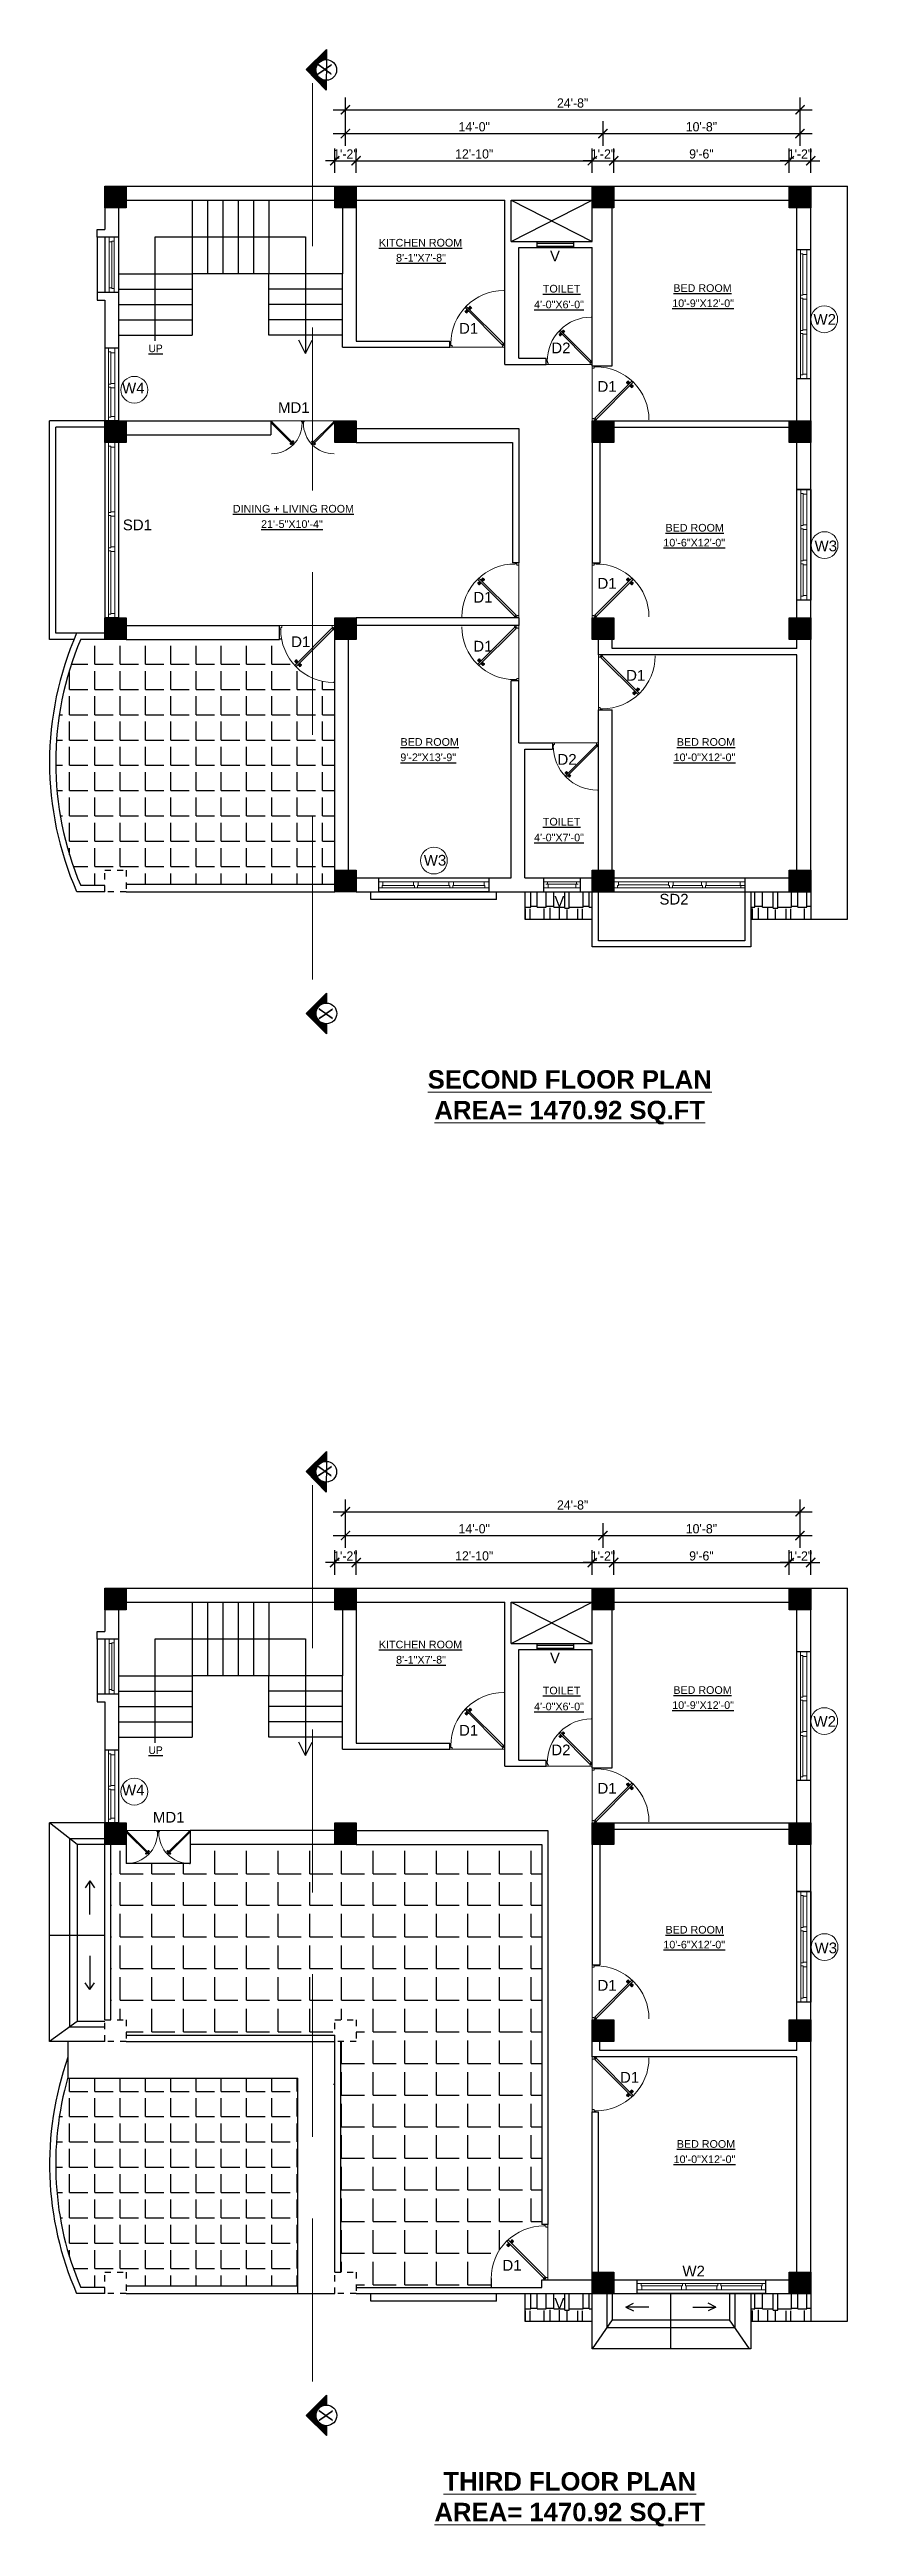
# Model space of a CAD drawing. Header units: inches. Extents: x -343 to 13887, y -13069 to -746.
# Drawn here: x 6872 to 7393, y -10653 to -9037 of the extents above; entities that cross this region are included whole.
import ezdxf

# ---------------------------------------------------------------- set-up
doc = ezdxf.new("R2010")
doc.units = ezdxf.units.IN
doc.header["$LTSCALE"] = 17
doc.header["$MEASUREMENT"] = 0
for name, pattern in [('21_FP_00$0$HIDDEN', [0.375, 0.25, -0.125]), ('Dash1', [0.472441, 0.23622, -0.23622]), ('PHANTOM2', [1.25, 0.625, -0.125, 0.125, -0.125, 0.125, -0.125])]:
    doc.linetypes.add(name, pattern=pattern)
for name, color, linetype, lineweight in [('25 BOT BAR', 12, 'Continuous', 25), ('aa_section_line', 2, 'PHANTOM2', 13), ('door', 202, 'Continuous', 5), ('DOOR & WIN', 1, 'Continuous', 25), ('OUTLINE', 1, 'Continuous', 25), ('PUERTAS', 7, 'Continuous', 9), ('TEXT', 231, 'Continuous', 20), ('WINDOW FRAME PLAN', 162, 'Continuous', 18)]:
    doc.layers.add(name, color=color, linetype=linetype, lineweight=lineweight)
doc.layers.add('A-Sect-Iden', color=111, linetype='Continuous')
doc.styles.add('ARCHITECTURE', font='stylu.ttf')
doc.styles.add('DIMTEXT', font='arial.ttf', dxfattribs={"height": 6})
doc.styles.add('HEADING', font='swissel.ttf')
doc.dimstyles.new('8 SCALE', dxfattribs={"dimscale": 0, "dimtxt": 6, "dimasz": 6, "dimexe": 8, "dimexo": 8, "dimgap": 1.25, "dimtad": 1, "dimdec": 0, "dimzin": 3, "dimdsep": 46, "dimlunit": 4, "dimtxsty": 'ARCHITECTURE', "dimblk": 'ARCHTICK', "dimcen": 8, "dimdle": 8, "dimclrd": 5, "dimclre": 5, "dimclrt": 7, "dimadec": 0, "dimazin": 0, "dimtfac": 0.75, "dimtdec": 0, "dimtix": 1, "dimtmove": 2, "dimatfit": 3, "dimldrblk": 'ARCHTICK', "dimfxl": 8, "dimfxlon": 1, "dimtolj": 1, "dimtzin": 0, "dimlwd": -1, "dimlwe": -1, "dimarcsym": 0})
pattern_1 = [(0, (-1029.181, -8456.428), (25.5, 12), [6, -5, 7, -3, 9, -4]), (0, (-1023.181, -8455.928), (25.5, 12), [5, -19, 4, -6]), (0, (-1011.181, -8457.178), (25.5, 12), [3, -31]), (90, (-1029.1815, -8456.428), (-8.5, 12), [11.5, -36.5]), (90, (-1023.1815, -8456.428), (-8.5, 12), [11.25, -36.75]), (90, (-1018.1815, -8456.428), (-8.5, 12), [10.5, -37.5]), (90, (-1011.1815, -8457.178), (-8.5, 12), [11.5, -36.5]), (90, (-1008.1815, -8457.178), (-8.5, 12), [11.5, -36.5]), (90, (-999.1815, -8456.428), (-8.5, 12), [11, -37])]
pattern_2 = [(0, (-1029.181, -9370.701), (25.5, 12), [6, -5, 7, -3, 9, -4]), (0, (-1023.181, -9370.201), (25.5, 12), [5, -19, 4, -6]), (0, (-1011.181, -9371.451), (25.5, 12), [3, -31]), (90, (-1029.1815, -9370.701), (-8.5, 12), [11.5, -36.5]), (90, (-1023.1815, -9370.701), (-8.5, 12), [11.25, -36.75]), (90, (-1018.1815, -9370.701), (-8.5, 12), [10.5, -37.5]), (90, (-1011.1815, -9371.451), (-8.5, 12), [11.5, -36.5]), (90, (-1008.1815, -9371.451), (-8.5, 12), [11.5, -36.5]), (90, (-999.1815, -9370.701), (-8.5, 12), [11, -37])]
pattern_3 = [(0, (-4219.174, 250.669), (0, 20.625), [15, -5.625]), (90, (-4219.174, 250.669), (-20.625, 1e-15), [15, -5.625])]

msp = doc.modelspace()

# ---------------------------------------------------------------- texts
at = {"layer": 'A-Sect-Iden', "ltscale": 0.5, "char_height": 9, "width": 12.25, "attachment_point": 5, "style": 'HEADING'}
for insert, rotation in [((7051.7, -9050.1), 269.2631), ((7052.4, -9666), 269.8551), ((7051.7, -9964.3), 269.2631), ((7052.4, -10580.2), 269.8551)]:
    msp.add_mtext('X', dxfattribs=dict(at, insert=insert, rotation=rotation))
at = {"layer": 'DOOR & WIN', "char_height": 5, "attachment_point": 5}
for s, insert in [('{\\fArial TUR|b0|i0|c0|p34;\\L\\C7;KITCHEN ROOM}', (7114.3, -9163.2)), ('{\\fArial TUR|b0|i0|c0|p34;\\L\\C7;8\'-1"X7\'-8"}', (7114.6, -9173)), ('{\\fArial TUR|b0|i0|c162|p34;\\L\\C7;TOILET}', (7206.3, -9193.2)), ('{\\fArial TUR|b0|i0|c0|p34;\\L\\C7;BED ROOM}', (7298.2, -9192.8)), ('{\\fArial TUR|b0|i0|c0|p34;\\L\\C7;4\'-0"X6\'-0"}', (7204.6, -9203.5)), ('{\\fArial TUR|b0|i0|c0|p34;\\L\\C7;10\'-9"X12\'-0"}', (7298.6, -9202.7)), ('{\\L\\C7;UP}', (6941.5, -9232.1)), ('{\\fArial TUR|b0|i0|c162|p34;\\L\\C7; \\fArial TUR|b0|i0|c0|p34;DINING + LIVING \\fArial TUR|b0|i0|c162|p34;ROOM}', (7030.4, -9336.7)), ('{\\fArial TUR|b0|i0|c0|p34;\\L\\C7;21\'-5"X10\'-4"}', (7030.4, -9346.7)), ('{\\fArial TUR|b0|i0|c0|p34;\\L\\C7;BED ROOM}', (7293.1, -9349.1)), ('{\\fArial TUR|b0|i0|c0|p34;\\L\\C7;10\'-6"X12\'-0"}', (7292.8, -9358.8)), ('{\\fArial TUR|b0|i0|c0|p34;\\L\\C7;9\'-2"X13\'-9"}', (7119.3, -9498.8)), ('{\\fArial TUR|b0|i0|c162|p34;\\L\\C7; \\fArial TUR|b0|i0|c0|p34;BED \\fArial TUR|b0|i0|c162|p34;ROOM}', (7119.3, -9488.8)), ('{\\fArial TUR|b0|i0|c0|p34;\\L\\C7;10\'-0"X12\'-0"}', (7299.5, -9498.8)), ('{\\fArial TUR|b0|i0|c162|p34;\\L\\C7; \\fArial TUR|b0|i0|c0|p34;BED \\fArial TUR|b0|i0|c162|p34;ROOM}', (7299.5, -9488.8)), ('{\\fArial TUR|b0|i0|c162|p34;\\L\\C7;TOILET}', (7206.3, -9540.8)), ('{\\fArial TUR|b0|i0|c0|p34;\\L\\C7;4\'-0"X7\'-0"}', (7204.6, -9551.1)), ('{\\fArial TUR|b0|i0|c0|p34;\\L\\C7;KITCHEN ROOM}', (7114.3, -10077.4)), ('{\\fArial TUR|b0|i0|c0|p34;\\L\\C7;8\'-1"X7\'-8"}', (7114.6, -10087.3)), ('{\\fArial TUR|b0|i0|c162|p34;\\L\\C7;TOILET}', (7206.3, -10107.4)), ('{\\fArial TUR|b0|i0|c0|p34;\\L\\C7;BED ROOM}', (7298.2, -10107.1)), ('{\\fArial TUR|b0|i0|c0|p34;\\L\\C7;4\'-0"X6\'-0"}', (7204.6, -10117.8)), ('{\\fArial TUR|b0|i0|c0|p34;\\L\\C7;10\'-9"X12\'-0"}', (7298.6, -10116.9)), ('{\\L\\C7;UP}', (6941.5, -10146.3)), ('{\\fArial TUR|b0|i0|c0|p34;\\L\\C7;10\'-6"X12\'-0"}', (7292.8, -10273.1)), ('{\\fArial TUR|b0|i0|c0|p34;\\L\\C7;BED ROOM}', (7293.1, -10263.4)), ('{\\fArial TUR|b0|i0|c162|p34;\\L\\C7; \\fArial TUR|b0|i0|c0|p34;BED \\fArial TUR|b0|i0|c162|p34;ROOM}', (7299.5, -10403.1)), ('{\\fArial TUR|b0|i0|c0|p34;\\L\\C7;10\'-0"X12\'-0"}', (7299.5, -10413.1))]:
    msp.add_mtext(s, dxfattribs=dict(at, insert=insert))
at = {"layer": 'TEXT', "style": 'DIMTEXT'}
for s, p in [('V', (7198.7, -9175.3)), ('W2', (7370.6, -9216.7)), ('W4', (6919.6, -9261.5)), ('SD1', (6920.1, -9350.7)), ('W3', (7371.3, -9364.4)), ('D2', (7203.6, -9503.6)), ('V', (7201.6, -9596.2)), ('SD2', (7270.1, -9594.8)), ('V', (7198.7, -10089.6)), ('W2', (7370.6, -10131)), ('W4', (6919.6, -10175.8)), ('W3', (7371.3, -10278.7)), ('W2', (7285.1, -10489.5)), ('V', (7201.6, -10510.5))]:
    msp.add_text(s, height=7, rotation=360, dxfattribs=at).set_placement(p)
for s, p in [('D1', (7139.4, -9222.5)), ('D2', (7199.6, -9235.3)), ('D1', (7229.7, -9260.4)), ('MD1', (7021.3, -9274.2)), ('D1', (7229.7, -9388.8)), ('D1', (7148.7, -9397.9)), ('D1', (7029.9, -9426.9)), ('D1', (7148.7, -9429.8)), ('D1', (7248.4, -9448.8)), ('W3', (7116.4, -9569.4)), ('D1', (7139.4, -10136.8)), ('D2', (7199.6, -10149.6)), ('D1', (7229.7, -10174.6)), ('MD1', (6939.7, -10193.5)), ('D1', (7229.7, -10303.1)), ('D1', (7244.4, -10363.1)), ('D1', (7167.7, -10485.7))]:
    msp.add_text(s, height=7, dxfattribs=at).set_placement(p)
at = {"layer": 'TEXT', "char_height": 12, "width": 396.298, "attachment_point": 2}
for s, insert in [('{\\fArial|b1|i0|c0|p34;\\LSECOND FLOOR PLAN \\PAREA= 1470.92 SQ.FT}', (7211.6, -9702.8)), ('{\\fArial|b1|i0|c0|p34;\\LTHIRD FLOOR PLAN \\PAREA= 1470.92 SQ.FT}', (7211.6, -10617.1))]:
    msp.add_mtext(s, dxfattribs=dict(at, insert=insert))

# ---------------------------------------------------------------- blocks, each defined once
blk = doc.blocks.new('DFFDFD')
at = {"layer": 'DOOR & WIN'}
for p, q in [((-13646.8, -2252.3), (-13646.8, -2168.3)), ((-13637.8, -2168.3), (-13646.8, -2168.3)), ((-13637.8, -2168.3), (-13637.8, -2252.3)), ((-13637.8, -2252.3), (-13646.8, -2252.3)), ((-13637.8, -2252.3), (-13646.8, -2252.3))]:
    blk.add_line(p, q, dxfattribs=at)
at = {"layer": 'WINDOW FRAME PLAN'}
for p, q in [((-13644.3, -2168.3), (-13644.3, -2170.8)), ((-13644.3, -2249.8), (-13644.3, -2170.8)), ((-13644.3, -2170.8), (-13642.8, -2170.8)), ((-13642.8, -2170.8), (-13642.8, -2171.3)), ((-13642.8, -2171.3), (-13642.8, -2197.8)), ((-13642.8, -2171.3), (-13640.3, -2171.3)), ((-13640.3, -2168.3), (-13640.3, -2171.3)), ((-13640.3, -2171.3), (-13640.3, -2249.3)), ((-13644.3, -2197.8), (-13642.8, -2197.8)), ((-13644.3, -2199.8), (-13642.8, -2199.8)), ((-13642.8, -2197.3), (-13640.3, -2197.3)), ((-13642.8, -2199.8), (-13642.8, -2200.3)), ((-13642.8, -2199.8), (-13642.8, -2220.8)), ((-13642.8, -2200.3), (-13640.3, -2200.3)), ((-13644.3, -2220.8), (-13642.8, -2220.8)), ((-13644.3, -2222.8), (-13642.8, -2222.8)), ((-13642.8, -2220.3), (-13640.3, -2220.3)), ((-13642.8, -2220.8), (-13642.8, -2220.3)), ((-13642.8, -2222.8), (-13642.8, -2249.3)), ((-13642.8, -2223.3), (-13640.3, -2223.3)), ((-13644.3, -2252.3), (-13644.3, -2249.8)), ((-13644.3, -2249.8), (-13642.8, -2249.8)), ((-13642.8, -2249.3), (-13640.3, -2249.3)), ((-13642.8, -2249.8), (-13642.8, -2249.3)), ((-13640.3, -2252.3), (-13640.3, -2249.3))]:
    blk.add_line(p, q, dxfattribs=at)
blk = doc.blocks.new('3ft')
at = {"layer": 'PUERTAS', "color": 6}
for p, q in [((1, 2.5), (25.2, 26.7)), ((26, 25.9), (1.8, 1.6)), ((26, 25.9), (25.2, 26.7)), ((0, 2.4), (0, 0)), ((0.7, 2.4), (0, 2.4)), ((1.6, 0), (0, 0)), ((0.7, 1.5), (0.7, 2.4)), ((0.8, 1.5), (0.7, 1.5)), ((0.8, 1.5), (0.8, 2.4)), ((0.8, 1.2), (0.8, 1.5)), ((1.6, 1.2), (0.8, 1.2)), ((1.6, 1.8), (0.9, 2.5)), ((1.6, 1.9), (1, 2.5)), ((1.6, 1.9), (1.6, 1.8)), ((1.8, 1.6), (1.6, 1.8)), ((1.6, 0), (1.6, 1.2)), ((34.4, 0), (34.4, 1.2)), ((34.4, 1.2), (35.2, 1.2)), ((34.4, 0), (36, 0)), ((35.2, 1.2), (35.2, 2.4)), ((35.2, 2.4), (36, 2.4)), ((36, 0), (36, 2.4))]:
    blk.add_line(p, q, dxfattribs=at)
at = {"layer": 'PUERTAS', "color": 8}
for p, q in [((22.6, 24.9), (21.6, 25.7)), ((22.6, 25), (21.7, 25.7)), ((22.7, 25.1), (21.8, 25.9)), ((22.1, 26.3), (22, 26.1)), ((22.9, 25.2), (22, 26.1)), ((22.1, 26.3), (22.3, 26.4)), ((22.3, 26.4), (22.3, 26.4)), ((23.2, 25.5), (22.3, 26.4)), ((23.3, 25.7), (22.5, 26.6)), ((23.5, 25.8), (22.7, 26.8)), ((23.4, 25.8), (22.7, 26.7)), ((22.7, 24.3), (23, 24.8)), ((23, 25), (22.8, 25.1)), ((23, 25), (22.9, 25.2)), ((23, 25), (22.9, 25.1)), ((22.9, 24.5), (23.1, 24.9)), ((23.1, 25.1), (23, 25.2)), ((23.1, 24.8), (23.2, 25)), ((23.3, 25.3), (23.2, 25.4)), ((23.4, 25.4), (23.3, 25.6)), ((23.4, 25.4), (23.3, 25.5)), ((23.4, 25.4), (23.3, 25.5)), ((23.3, 24.9), (23.3, 25.1)), ((23.5, 25.1), (23.3, 25.1)), ((23.6, 25.3), (23.4, 25.2)), ((23.9, 25.5), (23.5, 25.3)), ((24.1, 25.7), (23.6, 25.4)), ((23.6, 23.4), (24.1, 23.7)), ((23.8, 23.6), (24.2, 23.8)), ((24.1, 23.8), (24.3, 23.9)), ((24.2, 24), (24.4, 24)), ((24.2, 23.3), (25, 22.3)), ((24.3, 23.7), (24.4, 23.6)), ((24.3, 23.7), (24.5, 23.6)), ((24.3, 23.6), (24.4, 23.5)), ((24.3, 23.3), (25.1, 22.4)), ((24.4, 24.2), (24.4, 24)), ((24.4, 23.8), (24.5, 23.7)), ((24.4, 23.4), (25.2, 22.5)), ((24.6, 24.3), (24.5, 24.1)), ((24.5, 23.6), (25.4, 22.7)), ((24.8, 24.6), (24.6, 24.2)), ((24.6, 24), (24.7, 23.9)), ((25, 24.8), (24.7, 24.3)), ((24.7, 24.1), (24.8, 23.9)), ((24.7, 24.1), (24.8, 24)), ((24.8, 24.1), (24.9, 24)), ((24.8, 23.8), (25.7, 23)), ((25, 24), (25.9, 23.2)), ((25.1, 24.2), (26.1, 23.4)), ((25.1, 24.1), (26, 23.3)), ((25.6, 22.8), (25.4, 22.7)), ((25.6, 22.8), (25.7, 23)), ((25.7, 23), (25.7, 23)), ((0, 0), (36, 0))]:
    blk.add_line(p, q, dxfattribs=at)
at = {"layer": 'PUERTAS', "color": 1}
for p, q in [((21.7, 25.8), (22.1, 26.3)), ((21.7, 25.7), (22.2, 26.2)), ((21.7, 25.8), (21.7, 25.8)), ((22.5, 25), (21.7, 25.6)), ((22.6, 26.7), (22.1, 26.3)), ((22.7, 26.7), (22.2, 26.2)), ((22.6, 26.7), (22.6, 26.7)), ((22.6, 25), (23, 25.4)), ((22.6, 24.3), (22.9, 24.7)), ((22.6, 24.1), (22.6, 24.1)), ((22.7, 25.1), (22.7, 25.1)), ((23.4, 25.9), (22.8, 26.7)), ((22.8, 25.1), (23.1, 25.3)), ((22.9, 25), (22.8, 25.1)), ((22.9, 24.9), (23.2, 25.2)), ((22.9, 24.8), (22.9, 24.8)), ((22.9, 24.7), (22.9, 24.7)), ((23.4, 25.8), (23, 25.4)), ((23.3, 25.6), (23.1, 25.3)), ((23.5, 25.5), (23.2, 25.2)), ((23.3, 25.7), (23.3, 25.7)), ((23.4, 25.5), (23.3, 25.6)), ((23.4, 23.3), (23.4, 23.3)), ((23.6, 25.5), (23.6, 25.5)), ((23.6, 23.3), (24, 23.6)), ((24.1, 25.8), (23.7, 25.5)), ((23.7, 25.5), (23.7, 25.5)), ((24, 23.6), (24, 23.6)), ((24.1, 23.6), (24.1, 23.6)), ((24.3, 25.8), (24.3, 25.8)), ((24.3, 23.6), (24.5, 23.9)), ((24.3, 23.3), (24.7, 23.7)), ((24.3, 23.6), (24.4, 23.5)), ((24.3, 23.2), (24.9, 22.4)), ((24.4, 23.5), (24.6, 23.8)), ((24.4, 23.4), (24.4, 23.4)), ((24.8, 24.1), (24.5, 23.9)), ((24.9, 24), (24.6, 23.8)), ((25.1, 24.1), (24.7, 23.7)), ((25.1, 24.8), (24.8, 24.4)), ((24.8, 24.4), (24.8, 24.4)), ((24.8, 24.3), (24.8, 24.3)), ((24.8, 24.1), (24.9, 24)), ((25, 24), (25, 24)), ((25, 22.4), (25.5, 22.9)), ((25.1, 25), (25.1, 25)), ((25.1, 22.4), (25.6, 22.8)), ((25.1, 22.4), (25.1, 22.4)), ((25.2, 24.1), (26, 23.5)), ((26, 23.4), (25.5, 22.9)), ((26, 23.3), (25.6, 22.8)), ((26, 23.3), (26, 23.3))]:
    blk.add_line(p, q, dxfattribs=at)
at = {"layer": 'PUERTAS', "color": 2}
for p, q in [((22, 26.1), (22, 26.1)), ((25.4, 22.7), (25.4, 22.7))]:
    blk.add_line(p, q, dxfattribs=at)
at = {"layer": 'PUERTAS', "color": 6}
for radius in [0.155, 0.0752]:
    blk.add_circle((0.8, 2.6), radius, dxfattribs=at)
blk.add_arc((0.8, 2.6), 34.4, 359.7285, 90.0333, dxfattribs=at)
at = {"layer": 'PUERTAS', "color": 1}
for centre, start, end in [((22.5, 25), 231.0764, 315), ((22.7, 24.2), 135, 225), ((22.7, 26.7), 38.9236, 135), ((22.8, 25.1), 225, 315), ((23, 24.9), 135, 219.7428), ((22.9, 24.8), 315, 39.7428), ((23.3, 25.6), 315, 45), ((23.4, 25.9), 315, 38.9236), ((23.5, 23.4), 225, 315), ((23.5, 25.4), 50.2572, 135), ((23.6, 25.5), 230.2572, 315), ((24.1, 23.6), 50.2572, 135), ((24.2, 25.7), 45, 135), ((24.2, 23.7), 230.2572, 315), ((24.3, 23.2), 135, 218.9236), ((24.4, 23.5), 135, 225), ((24.8, 24.3), 135, 219.7428), ((24.7, 24.2), 315, 39.7428), ((24.9, 24), 45, 135), ((25, 22.4), 218.9236, 315), ((25, 24.9), 315, 45), ((25.2, 24.1), 51.0764, 135), ((26, 23.4), 315, 51.0764)]:
    blk.add_arc(centre, 0.08, start, end, dxfattribs=at)
blk = doc.blocks.new('*U2802')
at = {"color": 3, "xscale": -1}
blk.add_blockref('3ft', (42, 0), dxfattribs=at)
blk = doc.blocks.new('2ft6in')
at = {"layer": 'PUERTAS', "color": 2}
for p, q in [((0.8, 2.1), (21, 22.3)), ((21.7, 21.6), (1.5, 1.4)), ((18.3, 21.8), (18.3, 21.8)), ((21.7, 21.6), (21, 22.3)), ((21.2, 18.9), (21.2, 18.9)), ((0, 2), (0, 0)), ((0.6, 2), (0, 2)), ((1.3, 0), (0, 0)), ((0.6, 1.3), (0.6, 2)), ((0.7, 1.3), (0.6, 1.3)), ((0.7, 1.3), (0.7, 2)), ((0.7, 1), (0.7, 1.3)), ((1.3, 1), (0.7, 1)), ((1.4, 1.6), (0.8, 2.1)), ((1.3, 1.5), (0.8, 2.1)), ((1.4, 1.6), (1.3, 1.5)), ((1.5, 1.4), (1.3, 1.5)), ((1.3, 0), (1.3, 1)), ((28.7, 0), (28.7, 1)), ((28.7, 1), (29.3, 1)), ((28.7, 0), (30, 0)), ((29.3, 1), (29.3, 2)), ((29.3, 2), (30, 2)), ((30, 0), (30, 2))]:
    blk.add_line(p, q, dxfattribs=at)
at = {"layer": 'PUERTAS', "color": 8}
for p, q in [((18.8, 20.8), (18, 21.4)), ((18.9, 20.8), (18.1, 21.5)), ((19, 20.9), (18.2, 21.6)), ((18.4, 21.9), (18.3, 21.8)), ((19.1, 21), (18.3, 21.7)), ((18.4, 21.9), (18.6, 22)), ((18.6, 22), (18.6, 22)), ((19.3, 21.3), (18.6, 22)), ((19.4, 21.4), (18.8, 22.1)), ((19.6, 21.5), (18.9, 22.3)), ((19.5, 21.5), (18.9, 22.3)), ((18.9, 20.3), (19.2, 20.7)), ((19.1, 20.8), (19, 20.9)), ((19.2, 20.9), (19.1, 21)), ((19.1, 20.8), (19.1, 20.9)), ((19.1, 20.4), (19.3, 20.8)), ((19.3, 20.9), (19.2, 21)), ((19.4, 21.1), (19.3, 21.2)), ((19.3, 20.6), (19.3, 20.8)), ((19.5, 21.2), (19.4, 21.3)), ((19.5, 21.2), (19.4, 21.3)), ((19.5, 21.1), (19.4, 21.2)), ((19.4, 20.8), (19.4, 20.9)), ((19.6, 20.9), (19.4, 20.9)), ((19.7, 21.1), (19.5, 21)), ((20.1, 21.4), (19.6, 21.1)), ((19.9, 21.2), (19.6, 21.1)), ((19.7, 19.5), (20.1, 19.8)), ((19.9, 19.7), (20.2, 19.8)), ((20.1, 19.9), (20.3, 19.9)), ((20.2, 20), (20.3, 20)), ((20.2, 19.7), (20.3, 19.6)), ((20.2, 19.7), (20.3, 19.6)), ((20.2, 19.4), (20.9, 18.7)), ((20.2, 19.4), (20.8, 18.6)), ((20.3, 20.1), (20.4, 20)), ((20.3, 19.8), (20.4, 19.7)), ((20.3, 19.5), (21, 18.8)), ((20.5, 20.3), (20.4, 20.1)), ((20.4, 19.8), (20.4, 19.7)), ((20.7, 20.5), (20.5, 20.2)), ((20.5, 20), (20.6, 19.9)), ((20.5, 19.6), (21.1, 18.9)), ((20.8, 20.6), (20.6, 20.2)), ((20.6, 20.1), (20.7, 20)), ((20.6, 20.1), (20.7, 20)), ((20.6, 20), (20.7, 20)), ((20.7, 19.9), (21.4, 19.2)), ((20.8, 20), (21.6, 19.3)), ((20.9, 20.1), (21.7, 19.5)), ((21, 20.1), (21.7, 19.5)), ((21.3, 19), (21.2, 18.9)), ((21.3, 19), (21.4, 19.1)), ((21.4, 19.2), (21.4, 19.1)), ((0, 0), (30, 0))]:
    blk.add_line(p, q, dxfattribs=at)
at = {"layer": 'PUERTAS', "color": 1}
for p, q in [((18.1, 21.5), (18.5, 21.9)), ((18.1, 21.4), (18.5, 21.9)), ((18.1, 21.5), (18.1, 21.5)), ((18.7, 20.8), (18.1, 21.3)), ((18.9, 22.3), (18.5, 21.9)), ((18.8, 22.2), (18.5, 21.9)), ((18.8, 22.2), (18.8, 22.2)), ((18.8, 20.8), (19.2, 21.2)), ((18.8, 20.2), (19.1, 20.6)), ((18.9, 20.1), (18.8, 20.1)), ((18.9, 20.9), (18.9, 20.9)), ((19.5, 21.6), (19, 22.3)), ((19, 20.9), (19.2, 21.1)), ((19.1, 20.8), (19, 20.9)), ((19.1, 20.8), (19.3, 21)), ((19.1, 20.7), (19.1, 20.7)), ((19.1, 20.6), (19.1, 20.6)), ((19.5, 21.5), (19.2, 21.2)), ((19.5, 21.3), (19.2, 21.1)), ((19.5, 21.2), (19.3, 21)), ((19.4, 21.4), (19.5, 21.4)), ((19.5, 21.2), (19.4, 21.3)), ((19.5, 19.4), (19.5, 19.4)), ((19.6, 21.2), (19.6, 21.2)), ((19.6, 19.4), (20, 19.7)), ((20.1, 21.5), (19.7, 21.2)), ((19.7, 21.2), (19.7, 21.2)), ((20, 19.7), (20, 19.7)), ((20.1, 19.7), (20.1, 19.7)), ((20.2, 21.5), (20.2, 21.5)), ((20.2, 19.7), (20.4, 19.9)), ((20.2, 19.4), (20.6, 19.8)), ((20.2, 19.7), (20.3, 19.6)), ((20.2, 19.3), (20.8, 18.6)), ((20.3, 19.6), (20.5, 19.8)), ((20.3, 19.5), (20.3, 19.5)), ((20.6, 20.1), (20.4, 19.9)), ((20.7, 20), (20.5, 19.8)), ((20.7, 20.2), (20.6, 20.2)), ((20.9, 20.1), (20.6, 19.8)), ((20.6, 20.1), (20.7, 20)), ((20.9, 20.7), (20.7, 20.3)), ((20.7, 20.3), (20.7, 20.3)), ((20.8, 20), (20.8, 20)), ((20.9, 20.8), (20.9, 20.8)), ((20.9, 18.6), (21.3, 19.1)), ((20.9, 18.7), (21.3, 19)), ((20.9, 18.7), (20.9, 18.7)), ((21, 20.1), (21.7, 19.6)), ((21.7, 19.5), (21.3, 19.1)), ((21.7, 19.4), (21.3, 19)), ((21.6, 19.4), (21.7, 19.4))]:
    blk.add_line(p, q, dxfattribs=at)
at = {"layer": 'PUERTAS', "color": 2}
for radius in [0.129, 0.0627]:
    blk.add_circle((0.7, 2.1), radius, dxfattribs=at)
at = {"layer": 'PUERTAS', "color": 8}
blk.add_arc((0.7, 2.1), 28.7, 359.7285, 90.0333, dxfattribs=at)
at = {"layer": 'PUERTAS', "color": 1}
for centre, start, end in [((18.8, 20.8), 231.0764, 315), ((18.9, 20.2), 135, 225), ((18.9, 22.2), 38.9236, 135), ((19, 20.9), 225, 315), ((19.2, 20.7), 135, 219.7428), ((19.1, 20.6), 315, 39.7428), ((19.5, 21.6), 315, 38.9236), ((19.4, 21.4), 315, 45), ((19.6, 21.2), 50.2572, 135), ((19.6, 19.5), 225, 315), ((19.7, 21.3), 230.2572, 315), ((20.1, 19.6), 50.2572, 135), ((20.2, 21.4), 45, 135), ((20.2, 19.7), 230.2572, 315), ((20.3, 19.4), 135, 218.9236), ((20.4, 19.5), 135, 225), ((20.7, 20.3), 135, 219.7428), ((20.6, 20.2), 315, 39.7428), ((20.8, 20), 45, 135), ((20.8, 18.7), 218.9236, 315), ((20.9, 20.7), 315, 45), ((21, 20.1), 51.0764, 135), ((21.7, 19.5), 315, 51.0764)]:
    blk.add_arc(centre, 0.0667, start, end, dxfattribs=at)
blk = doc.blocks.new('*U2794')
at = {"color": 3, "xscale": -1}
blk.add_blockref('2ft6in', (42, 0), dxfattribs=at)
blk = doc.blocks.new('MAIN DLOOR')
at = {"layer": 'door', "color": 3, "yscale": 0.7999999999374268, "zscale": 0.7999999998966563, "rotation": 180}
for p, xscale in [((11264.7, 306.6), 0.7999999999592546), ((11245.5, 306.6), -0.7999999999592546)]:
    blk.add_blockref('*U2794', p, dxfattribs=dict(at, xscale=xscale))
blk = doc.blocks.new('ffddd')
at = {"layer": 'DOOR & WIN'}
for p, q in [((-13345.3, -2388.1), (-13345.3, -2316.1)), ((-13336.3, -2316.1), (-13345.3, -2316.1)), ((-13336.3, -2316.1), (-13336.3, -2388.1)), ((-13336.3, -2388.1), (-13345.3, -2388.1)), ((-13336.3, -2388.1), (-13345.3, -2388.1))]:
    blk.add_line(p, q, dxfattribs=at)
at = {"layer": 'WINDOW FRAME PLAN'}
for p, q in [((-13342.8, -2316.1), (-13342.8, -2318.6)), ((-13342.8, -2385.6), (-13342.8, -2318.6)), ((-13342.8, -2318.6), (-13341.3, -2318.6)), ((-13341.3, -2318.6), (-13341.3, -2319.1)), ((-13341.3, -2319.1), (-13341.3, -2339.6)), ((-13341.3, -2319.1), (-13338.8, -2319.1)), ((-13338.8, -2316.1), (-13338.8, -2319.1)), ((-13338.8, -2319.1), (-13338.8, -2385.1)), ((-13342.8, -2339.6), (-13341.3, -2339.6)), ((-13342.8, -2341.6), (-13341.3, -2341.6)), ((-13341.3, -2339.1), (-13338.8, -2339.1)), ((-13341.3, -2341.6), (-13341.3, -2342.1)), ((-13341.3, -2341.6), (-13341.3, -2362.6)), ((-13341.3, -2342.1), (-13338.8, -2342.1)), ((-13342.8, -2362.6), (-13341.3, -2362.6)), ((-13342.8, -2364.6), (-13341.3, -2364.6)), ((-13341.3, -2362.1), (-13338.8, -2362.1)), ((-13341.3, -2362.6), (-13341.3, -2362.1)), ((-13341.3, -2364.6), (-13341.3, -2385.6)), ((-13341.3, -2365.1), (-13338.8, -2365.1)), ((-13342.8, -2388.1), (-13342.8, -2385.6)), ((-13342.8, -2385.6), (-13341.3, -2385.6)), ((-13341.3, -2385.1), (-13338.8, -2385.1)), ((-13341.3, -2385.6), (-13341.3, -2385.1)), ((-13338.8, -2388.1), (-13338.8, -2385.1))]:
    blk.add_line(p, q, dxfattribs=at)
blk = doc.blocks.new('FDFDFDF')
at = {"layer": 'DOOR & WIN'}
for p, q in [((-13510.5, -2586), (-13510.5, -2577)), ((-13510.5, -2586), (-13510.5, -2577)), ((-13486.5, -2586), (-13486.5, -2577))]:
    blk.add_line(p, q, dxfattribs=at)
at = {"layer": 'WINDOW FRAME PLAN'}
for p, q in [((-13510.5, -2579.5), (-13486.5, -2579.5)), ((-13510.5, -2579.5), (-13508, -2579.5)), ((-13486.5, -2583.5), (-13510.5, -2583.5)), ((-13510.5, -2583.5), (-13507.5, -2583.5)), ((-13488, -2581), (-13509, -2581)), ((-13508, -2579.5), (-13508, -2581)), ((-13508, -2581), (-13507.5, -2581)), ((-13507.5, -2581), (-13507.5, -2583.5)), ((-13489.5, -2581), (-13489.5, -2583.5)), ((-13489, -2581), (-13489.5, -2581)), ((-13486.5, -2583.5), (-13489.5, -2583.5)), ((-13486.5, -2579.5), (-13489, -2579.5)), ((-13489, -2579.5), (-13489, -2581))]:
    blk.add_line(p, q, dxfattribs=at)
blk = doc.blocks.new('_ArchTick')
at = {"color": 0, "linetype": 'ByBlock', "const_width": 0.15}
blk.add_lwpolyline([(-0.5, -0.5), (0.5, 0.5)], dxfattribs=at)
blk = doc.blocks.new('*D3039')
at = {"layer": 'Defpoints', "color": 0, "transparency": 16777216}
for p in [(7072.3, -9109.7), (7058.3, -9126.4), (7072.3, -9126.4)]:
    blk.add_point(p, dxfattribs=at)
at = {"layer": 'OUTLINE', "color": 5, "transparency": 16777216}
for p, q in [((7058.3, -9109.7), (7052.3, -9109.7)), ((7058.3, -9117.7), (7058.3, -9101.7)), ((7058.3, -9109.7), (7072.3, -9109.7)), ((7072.3, -9117.7), (7072.3, -9101.7)), ((7072.3, -9109.7), (7078.3, -9109.7))]:
    blk.add_line(p, q, dxfattribs=at)
at = {"layer": 'OUTLINE', "color": 5, "transparency": 16777216, "xscale": 6, "yscale": 6, "zscale": 6}
blk.add_blockref('_ArchTick', (7058.3, -9109.7), dxfattribs=at)
at = {"layer": 'OUTLINE', "color": 5, "transparency": 16777216, "xscale": 6, "yscale": 6, "zscale": 6, "rotation": 180}
blk.add_blockref('_ArchTick', (7072.3, -9109.7), dxfattribs=at)
at = {"layer": 'OUTLINE', "color": 7, "transparency": 16777216, "insert": (7065.3, -9105.3), "char_height": 6, "attachment_point": 5, "style": 'ARCHITECTURE'}
blk.add_mtext('\\A1;1\'-2"', dxfattribs=at)
blk = doc.blocks.new('*D3040')
at = {"layer": 'Defpoints', "color": 0, "transparency": 16777216}
for p in [(7226.3, -9109.7), (7072.3, -9126.4), (7226.3, -9126.4)]:
    blk.add_point(p, dxfattribs=at)
at = {"layer": 'OUTLINE', "color": 5, "transparency": 16777216}
for p, q in [((7064.3, -9109.7), (7234.3, -9109.7)), ((7072.3, -9117.7), (7072.3, -9101.7)), ((7226.3, -9117.7), (7226.3, -9101.7))]:
    blk.add_line(p, q, dxfattribs=at)
at = {"layer": 'OUTLINE', "color": 5, "transparency": 16777216, "xscale": 6, "yscale": 6, "zscale": 6, "rotation": 180}
blk.add_blockref('_ArchTick', (7072.3, -9109.7), dxfattribs=at)
at = {"layer": 'OUTLINE', "color": 5, "transparency": 16777216, "xscale": 6, "yscale": 6, "zscale": 6}
blk.add_blockref('_ArchTick', (7226.3, -9109.7), dxfattribs=at)
at = {"layer": 'OUTLINE', "color": 7, "transparency": 16777216, "insert": (7149.3, -9105.3), "char_height": 6, "attachment_point": 5, "style": 'ARCHITECTURE'}
blk.add_mtext('\\A1;12\'-10"', dxfattribs=at)
blk = doc.blocks.new('*D3041')
at = {"layer": 'Defpoints', "color": 0, "transparency": 16777216}
for p in [(7240.3, -9109.7), (7226.3, -9126.4), (7240.3, -9126.4)]:
    blk.add_point(p, dxfattribs=at)
at = {"layer": 'OUTLINE', "color": 5, "transparency": 16777216}
for p, q in [((7226.3, -9109.7), (7220.3, -9109.7)), ((7226.3, -9117.7), (7226.3, -9101.7)), ((7226.3, -9109.7), (7240.3, -9109.7)), ((7240.3, -9117.7), (7240.3, -9101.7)), ((7240.3, -9109.7), (7246.3, -9109.7))]:
    blk.add_line(p, q, dxfattribs=at)
at = {"layer": 'OUTLINE', "color": 5, "transparency": 16777216, "xscale": 6, "yscale": 6, "zscale": 6}
blk.add_blockref('_ArchTick', (7226.3, -9109.7), dxfattribs=at)
at = {"layer": 'OUTLINE', "color": 5, "transparency": 16777216, "xscale": 6, "yscale": 6, "zscale": 6, "rotation": 180}
blk.add_blockref('_ArchTick', (7240.3, -9109.7), dxfattribs=at)
at = {"layer": 'OUTLINE', "color": 7, "transparency": 16777216, "insert": (7233.3, -9105.3), "char_height": 6, "attachment_point": 5, "style": 'ARCHITECTURE'}
blk.add_mtext('\\A1;1\'-2"', dxfattribs=at)
blk = doc.blocks.new('*D3042')
at = {"layer": 'Defpoints', "color": 0, "transparency": 16777216}
for p in [(7354.8, -9109.7), (7240.3, -9126.4), (7354.8, -9126.4)]:
    blk.add_point(p, dxfattribs=at)
at = {"layer": 'OUTLINE', "color": 5, "transparency": 16777216}
for p, q in [((7232.3, -9109.7), (7362.8, -9109.7)), ((7240.3, -9117.7), (7240.3, -9101.7)), ((7354.8, -9117.7), (7354.8, -9101.7))]:
    blk.add_line(p, q, dxfattribs=at)
at = {"layer": 'OUTLINE', "color": 5, "transparency": 16777216, "xscale": 6, "yscale": 6, "zscale": 6, "rotation": 180}
blk.add_blockref('_ArchTick', (7240.3, -9109.7), dxfattribs=at)
at = {"layer": 'OUTLINE', "color": 5, "transparency": 16777216, "xscale": 6, "yscale": 6, "zscale": 6}
blk.add_blockref('_ArchTick', (7354.8, -9109.7), dxfattribs=at)
at = {"layer": 'OUTLINE', "color": 7, "transparency": 16777216, "insert": (7297.5, -9105.3), "char_height": 6, "attachment_point": 5, "style": 'ARCHITECTURE'}
blk.add_mtext('\\A1;9\'-6"', dxfattribs=at)
blk = doc.blocks.new('*D3043')
at = {"layer": 'Defpoints', "color": 0, "transparency": 16777216}
for p in [(7368.8, -9109.7), (7354.8, -9126.4), (7368.8, -9126.4)]:
    blk.add_point(p, dxfattribs=at)
at = {"layer": 'OUTLINE', "color": 5, "transparency": 16777216}
for p, q in [((7354.8, -9109.7), (7348.8, -9109.7)), ((7354.8, -9117.7), (7354.8, -9101.7)), ((7354.8, -9109.7), (7368.8, -9109.7)), ((7368.8, -9117.7), (7368.8, -9101.7)), ((7368.8, -9109.7), (7374.8, -9109.7))]:
    blk.add_line(p, q, dxfattribs=at)
at = {"layer": 'OUTLINE', "color": 5, "transparency": 16777216, "xscale": 6, "yscale": 6, "zscale": 6}
blk.add_blockref('_ArchTick', (7354.8, -9109.7), dxfattribs=at)
at = {"layer": 'OUTLINE', "color": 5, "transparency": 16777216, "xscale": 6, "yscale": 6, "zscale": 6, "rotation": 180}
blk.add_blockref('_ArchTick', (7368.8, -9109.7), dxfattribs=at)
at = {"layer": 'OUTLINE', "color": 7, "transparency": 16777216, "insert": (7361.8, -9105.3), "char_height": 6, "attachment_point": 5, "style": 'ARCHITECTURE'}
blk.add_mtext('\\A1;1\'-2"', dxfattribs=at)
blk = doc.blocks.new('*D3044')
at = {"layer": 'Defpoints', "color": 0, "transparency": 16777216}
for p in [(7233.3, -9092), (7065.3, -9133.4), (7233.3, -9133.4)]:
    blk.add_point(p, dxfattribs=at)
at = {"layer": 'OUTLINE', "color": 5, "transparency": 16777216}
for p, q in [((7057.3, -9092), (7241.3, -9092)), ((7065.3, -9100), (7065.3, -9084)), ((7233.3, -9100), (7233.3, -9084))]:
    blk.add_line(p, q, dxfattribs=at)
at = {"layer": 'OUTLINE', "color": 5, "transparency": 16777216, "xscale": 6, "yscale": 6, "zscale": 6, "rotation": 180}
blk.add_blockref('_ArchTick', (7065.3, -9092), dxfattribs=at)
at = {"layer": 'OUTLINE', "color": 5, "transparency": 16777216, "xscale": 6, "yscale": 6, "zscale": 6}
blk.add_blockref('_ArchTick', (7233.3, -9092), dxfattribs=at)
at = {"layer": 'OUTLINE', "color": 7, "transparency": 16777216, "insert": (7149.3, -9087.6), "char_height": 6, "attachment_point": 5, "style": 'ARCHITECTURE'}
blk.add_mtext('\\A1;14\'-0"', dxfattribs=at)
blk = doc.blocks.new('*D3045')
at = {"layer": 'Defpoints', "color": 0, "transparency": 16777216}
for p in [(7361.8, -9092), (7233.3, -9133.4), (7361.8, -9133.4)]:
    blk.add_point(p, dxfattribs=at)
at = {"layer": 'OUTLINE', "color": 5, "transparency": 16777216}
for p, q in [((7225.3, -9092), (7369.8, -9092)), ((7233.3, -9100), (7233.3, -9084)), ((7361.8, -9100), (7361.8, -9084))]:
    blk.add_line(p, q, dxfattribs=at)
at = {"layer": 'OUTLINE', "color": 5, "transparency": 16777216, "xscale": 6, "yscale": 6, "zscale": 6, "rotation": 180}
blk.add_blockref('_ArchTick', (7233.3, -9092), dxfattribs=at)
at = {"layer": 'OUTLINE', "color": 5, "transparency": 16777216, "xscale": 6, "yscale": 6, "zscale": 6}
blk.add_blockref('_ArchTick', (7361.8, -9092), dxfattribs=at)
at = {"layer": 'OUTLINE', "color": 7, "transparency": 16777216, "insert": (7297.5, -9087.6), "char_height": 6, "attachment_point": 5, "style": 'ARCHITECTURE'}
blk.add_mtext('\\A1;10\'-8"', dxfattribs=at)
blk = doc.blocks.new('*D3046')
at = {"layer": 'Defpoints', "color": 0, "transparency": 16777216}
for p in [(7361.8, -9076.5), (7065.3, -9133.4), (7361.8, -9133.4)]:
    blk.add_point(p, dxfattribs=at)
at = {"layer": 'OUTLINE', "color": 5, "transparency": 16777216}
for p, q in [((7057.3, -9076.5), (7369.8, -9076.5)), ((7065.3, -9084.5), (7065.3, -9068.5)), ((7361.8, -9084.5), (7361.8, -9068.5))]:
    blk.add_line(p, q, dxfattribs=at)
at = {"layer": 'OUTLINE', "color": 5, "transparency": 16777216, "xscale": 6, "yscale": 6, "zscale": 6, "rotation": 180}
blk.add_blockref('_ArchTick', (7065.3, -9076.5), dxfattribs=at)
at = {"layer": 'OUTLINE', "color": 5, "transparency": 16777216, "xscale": 6, "yscale": 6, "zscale": 6}
blk.add_blockref('_ArchTick', (7361.8, -9076.5), dxfattribs=at)
at = {"layer": 'OUTLINE', "color": 7, "transparency": 16777216, "insert": (7213.5, -9072.1), "char_height": 6, "attachment_point": 5, "style": 'ARCHITECTURE'}
blk.add_mtext('\\A1;24\'-8"', dxfattribs=at)
blk = doc.blocks.new('*U3030')
at = {"color": 3}
blk.add_blockref('3ft', (0, 0), dxfattribs=at)
blk = doc.blocks.new('*D3047')
at = {"layer": 'Defpoints', "color": 0, "transparency": 16777216}
for p in [(7072.3, -10023.9), (7058.3, -10040.7), (7072.3, -10040.7)]:
    blk.add_point(p, dxfattribs=at)
at = {"layer": 'OUTLINE', "color": 5, "transparency": 16777216}
for p, q in [((7058.3, -10023.9), (7052.3, -10023.9)), ((7058.3, -10031.9), (7058.3, -10015.9)), ((7058.3, -10023.9), (7072.3, -10023.9)), ((7072.3, -10031.9), (7072.3, -10015.9)), ((7072.3, -10023.9), (7078.3, -10023.9))]:
    blk.add_line(p, q, dxfattribs=at)
at = {"layer": 'OUTLINE', "color": 5, "transparency": 16777216, "xscale": 6, "yscale": 6, "zscale": 6}
blk.add_blockref('_ArchTick', (7058.3, -10023.9), dxfattribs=at)
at = {"layer": 'OUTLINE', "color": 5, "transparency": 16777216, "xscale": 6, "yscale": 6, "zscale": 6, "rotation": 180}
blk.add_blockref('_ArchTick', (7072.3, -10023.9), dxfattribs=at)
at = {"layer": 'OUTLINE', "color": 7, "transparency": 16777216, "insert": (7065.3, -10019.6), "char_height": 6, "attachment_point": 5, "style": 'ARCHITECTURE'}
blk.add_mtext('\\A1;1\'-2"', dxfattribs=at)
blk = doc.blocks.new('*D3048')
at = {"layer": 'Defpoints', "color": 0, "transparency": 16777216}
for p in [(7226.3, -10023.9), (7072.3, -10040.7), (7226.3, -10040.7)]:
    blk.add_point(p, dxfattribs=at)
at = {"layer": 'OUTLINE', "color": 5, "transparency": 16777216}
for p, q in [((7064.3, -10023.9), (7234.3, -10023.9)), ((7072.3, -10031.9), (7072.3, -10015.9)), ((7226.3, -10031.9), (7226.3, -10015.9))]:
    blk.add_line(p, q, dxfattribs=at)
at = {"layer": 'OUTLINE', "color": 5, "transparency": 16777216, "xscale": 6, "yscale": 6, "zscale": 6, "rotation": 180}
blk.add_blockref('_ArchTick', (7072.3, -10023.9), dxfattribs=at)
at = {"layer": 'OUTLINE', "color": 5, "transparency": 16777216, "xscale": 6, "yscale": 6, "zscale": 6}
blk.add_blockref('_ArchTick', (7226.3, -10023.9), dxfattribs=at)
at = {"layer": 'OUTLINE', "color": 7, "transparency": 16777216, "insert": (7149.3, -10019.6), "char_height": 6, "attachment_point": 5, "style": 'ARCHITECTURE'}
blk.add_mtext('\\A1;12\'-10"', dxfattribs=at)
blk = doc.blocks.new('*D3049')
at = {"layer": 'Defpoints', "color": 0, "transparency": 16777216}
for p in [(7240.3, -10023.9), (7226.3, -10040.7), (7240.3, -10040.7)]:
    blk.add_point(p, dxfattribs=at)
at = {"layer": 'OUTLINE', "color": 5, "transparency": 16777216}
for p, q in [((7226.3, -10023.9), (7220.3, -10023.9)), ((7226.3, -10031.9), (7226.3, -10015.9)), ((7226.3, -10023.9), (7240.3, -10023.9)), ((7240.3, -10031.9), (7240.3, -10015.9)), ((7240.3, -10023.9), (7246.3, -10023.9))]:
    blk.add_line(p, q, dxfattribs=at)
at = {"layer": 'OUTLINE', "color": 5, "transparency": 16777216, "xscale": 6, "yscale": 6, "zscale": 6}
blk.add_blockref('_ArchTick', (7226.3, -10023.9), dxfattribs=at)
at = {"layer": 'OUTLINE', "color": 5, "transparency": 16777216, "xscale": 6, "yscale": 6, "zscale": 6, "rotation": 180}
blk.add_blockref('_ArchTick', (7240.3, -10023.9), dxfattribs=at)
at = {"layer": 'OUTLINE', "color": 7, "transparency": 16777216, "insert": (7233.3, -10019.6), "char_height": 6, "attachment_point": 5, "style": 'ARCHITECTURE'}
blk.add_mtext('\\A1;1\'-2"', dxfattribs=at)
blk = doc.blocks.new('*D3050')
at = {"layer": 'Defpoints', "color": 0, "transparency": 16777216}
for p in [(7354.8, -10023.9), (7240.3, -10040.7), (7354.8, -10040.7)]:
    blk.add_point(p, dxfattribs=at)
at = {"layer": 'OUTLINE', "color": 5, "transparency": 16777216}
for p, q in [((7232.3, -10023.9), (7362.8, -10023.9)), ((7240.3, -10031.9), (7240.3, -10015.9)), ((7354.8, -10031.9), (7354.8, -10015.9))]:
    blk.add_line(p, q, dxfattribs=at)
at = {"layer": 'OUTLINE', "color": 5, "transparency": 16777216, "xscale": 6, "yscale": 6, "zscale": 6, "rotation": 180}
blk.add_blockref('_ArchTick', (7240.3, -10023.9), dxfattribs=at)
at = {"layer": 'OUTLINE', "color": 5, "transparency": 16777216, "xscale": 6, "yscale": 6, "zscale": 6}
blk.add_blockref('_ArchTick', (7354.8, -10023.9), dxfattribs=at)
at = {"layer": 'OUTLINE', "color": 7, "transparency": 16777216, "insert": (7297.5, -10019.6), "char_height": 6, "attachment_point": 5, "style": 'ARCHITECTURE'}
blk.add_mtext('\\A1;9\'-6"', dxfattribs=at)
blk = doc.blocks.new('*D3051')
at = {"layer": 'Defpoints', "color": 0, "transparency": 16777216}
for p in [(7368.8, -10023.9), (7354.8, -10040.7), (7368.8, -10040.7)]:
    blk.add_point(p, dxfattribs=at)
at = {"layer": 'OUTLINE', "color": 5, "transparency": 16777216}
for p, q in [((7354.8, -10023.9), (7348.8, -10023.9)), ((7354.8, -10031.9), (7354.8, -10015.9)), ((7354.8, -10023.9), (7368.8, -10023.9)), ((7368.8, -10031.9), (7368.8, -10015.9)), ((7368.8, -10023.9), (7374.8, -10023.9))]:
    blk.add_line(p, q, dxfattribs=at)
at = {"layer": 'OUTLINE', "color": 5, "transparency": 16777216, "xscale": 6, "yscale": 6, "zscale": 6}
blk.add_blockref('_ArchTick', (7354.8, -10023.9), dxfattribs=at)
at = {"layer": 'OUTLINE', "color": 5, "transparency": 16777216, "xscale": 6, "yscale": 6, "zscale": 6, "rotation": 180}
blk.add_blockref('_ArchTick', (7368.8, -10023.9), dxfattribs=at)
at = {"layer": 'OUTLINE', "color": 7, "transparency": 16777216, "insert": (7361.8, -10019.6), "char_height": 6, "attachment_point": 5, "style": 'ARCHITECTURE'}
blk.add_mtext('\\A1;1\'-2"', dxfattribs=at)
blk = doc.blocks.new('*D3052')
at = {"layer": 'Defpoints', "color": 0, "transparency": 16777216}
for p in [(7233.3, -10006.3), (7065.3, -10047.7), (7233.3, -10047.7)]:
    blk.add_point(p, dxfattribs=at)
at = {"layer": 'OUTLINE', "color": 5, "transparency": 16777216}
for p, q in [((7065.3, -10014.3), (7065.3, -9998.3)), ((7233.3, -10014.3), (7233.3, -9998.3)), ((7057.3, -10006.3), (7241.3, -10006.3))]:
    blk.add_line(p, q, dxfattribs=at)
at = {"layer": 'OUTLINE', "color": 5, "transparency": 16777216, "xscale": 6, "yscale": 6, "zscale": 6, "rotation": 180}
blk.add_blockref('_ArchTick', (7065.3, -10006.3), dxfattribs=at)
at = {"layer": 'OUTLINE', "color": 5, "transparency": 16777216, "xscale": 6, "yscale": 6, "zscale": 6}
blk.add_blockref('_ArchTick', (7233.3, -10006.3), dxfattribs=at)
at = {"layer": 'OUTLINE', "color": 7, "transparency": 16777216, "insert": (7149.3, -10001.9), "char_height": 6, "attachment_point": 5, "style": 'ARCHITECTURE'}
blk.add_mtext('\\A1;14\'-0"', dxfattribs=at)
blk = doc.blocks.new('*D3053')
at = {"layer": 'Defpoints', "color": 0, "transparency": 16777216}
for p in [(7361.8, -10006.3), (7233.3, -10047.7), (7361.8, -10047.7)]:
    blk.add_point(p, dxfattribs=at)
at = {"layer": 'OUTLINE', "color": 5, "transparency": 16777216}
for p, q in [((7233.3, -10014.3), (7233.3, -9998.3)), ((7361.8, -10014.3), (7361.8, -9998.3)), ((7225.3, -10006.3), (7369.8, -10006.3))]:
    blk.add_line(p, q, dxfattribs=at)
at = {"layer": 'OUTLINE', "color": 5, "transparency": 16777216, "xscale": 6, "yscale": 6, "zscale": 6, "rotation": 180}
blk.add_blockref('_ArchTick', (7233.3, -10006.3), dxfattribs=at)
at = {"layer": 'OUTLINE', "color": 5, "transparency": 16777216, "xscale": 6, "yscale": 6, "zscale": 6}
blk.add_blockref('_ArchTick', (7361.8, -10006.3), dxfattribs=at)
at = {"layer": 'OUTLINE', "color": 7, "transparency": 16777216, "insert": (7297.5, -10001.9), "char_height": 6, "attachment_point": 5, "style": 'ARCHITECTURE'}
blk.add_mtext('\\A1;10\'-8"', dxfattribs=at)
blk = doc.blocks.new('*D3054')
at = {"layer": 'Defpoints', "color": 0, "transparency": 16777216}
for p in [(7361.8, -9990.8), (7065.3, -10047.7), (7361.8, -10047.7)]:
    blk.add_point(p, dxfattribs=at)
at = {"layer": 'OUTLINE', "color": 5, "transparency": 16777216}
for p, q in [((7057.3, -9990.8), (7369.8, -9990.8)), ((7065.3, -9998.8), (7065.3, -9982.8)), ((7361.8, -9998.8), (7361.8, -9982.8))]:
    blk.add_line(p, q, dxfattribs=at)
at = {"layer": 'OUTLINE', "color": 5, "transparency": 16777216, "xscale": 6, "yscale": 6, "zscale": 6, "rotation": 180}
blk.add_blockref('_ArchTick', (7065.3, -9990.8), dxfattribs=at)
at = {"layer": 'OUTLINE', "color": 5, "transparency": 16777216, "xscale": 6, "yscale": 6, "zscale": 6}
blk.add_blockref('_ArchTick', (7361.8, -9990.8), dxfattribs=at)
at = {"layer": 'OUTLINE', "color": 7, "transparency": 16777216, "insert": (7213.5, -9986.4), "char_height": 6, "attachment_point": 5, "style": 'ARCHITECTURE'}
blk.add_mtext('\\A1;24\'-8"', dxfattribs=at)

# ---------------------------------------------------------------- dimensions: what is measured, and where the dimension line sits
at = {"layer": 'OUTLINE'}
for base, p1, p2, picture, middle in [((7361.756, -9076.4926), (7065.293, -9133.3954), (7361.756, -9133.3954), '*D3046', (7213.5245, -9072.1086)), ((7233.3, -9092), (7065.3, -9133.4), (7233.3, -9133.4), '*D3044', (7149.3, -9087.6)), ((7361.756, -9092.0165), (7233.293, -9133.3954), (7361.756, -9133.3954), '*D3045', (7297.5245, -9087.6413)), ((7072.3, -9109.7), (7058.3, -9126.4), (7072.3, -9126.4), '*D3039', (7065.3, -9105.3)), ((7226.3, -9109.7), (7072.3, -9126.4), (7226.3, -9126.4), '*D3040', (7149.3, -9105.3)), ((7240.3, -9109.7), (7226.3, -9126.4), (7240.3, -9126.4), '*D3041', (7233.3, -9105.3)), ((7354.756, -9109.6554), (7240.293, -9126.3954), (7354.756, -9126.3954), '*D3042', (7297.5245, -9105.2934)), ((7368.8, -9109.7), (7354.8, -9126.4), (7368.8, -9126.4), '*D3043', (7361.8, -9105.3)), ((7361.756, -9990.7653), (7065.293, -10047.6682), (7361.756, -10047.6682), '*D3054', (7213.5245, -9986.3814)), ((7233.3, -10006.3), (7065.3, -10047.7), (7233.3, -10047.7), '*D3052', (7149.3, -10001.9)), ((7361.756, -10006.2893), (7233.293, -10047.6682), (7361.756, -10047.6682), '*D3053', (7297.5245, -10001.9141)), ((7072.3, -10023.9), (7058.3, -10040.7), (7072.3, -10040.7), '*D3047', (7065.3, -10019.6)), ((7226.3, -10023.9), (7072.3, -10040.7), (7226.3, -10040.7), '*D3048', (7149.3, -10019.6)), ((7240.3, -10023.9), (7226.3, -10040.7), (7240.3, -10040.7), '*D3049', (7233.3, -10019.6)), ((7354.756, -10023.9281), (7240.293, -10040.6682), (7354.756, -10040.6682), '*D3050', (7297.5245, -10019.5661)), ((7368.8, -10023.9), (7354.8, -10040.7), (7368.8, -10040.7), '*D3051', (7361.8, -10019.6))]:
    dim = msp.add_linear_dim(base=base, p1=p1, p2=p2, dimstyle='8 SCALE', override={"dimscale": 1}, dxfattribs=at)
    dim.commit()
    dim.dimension.update_dxf_attribs({"geometry": picture, "text_midpoint": middle})

# ---------------------------------------------------------------- hatches: boundary and pattern name
at = {"layer": 'A-Sect-Iden', "ltscale": 0.5}
h = msp.add_hatch(dxfattribs=at)
h.set_pattern_fill('ANSI37', color=2, scale=5, style=0)
h.set_pattern_definition([(45, (-18796.2481, -15231.97124), (-0.441941738, 0.441941738), []), (135, (-18796.2481, -15231.97124), (-0.441941738, -0.441941738), [])])
h.paths.add_polyline_path([(7052.8, -9057.2), (7052.7, -9063.7), (7039.6, -9050.3), (7053, -9037.2), (7052.9, -9043.7, 1)])
h = msp.add_hatch(dxfattribs=at)
h.set_pattern_fill('ANSI37', color=2, scale=5, style=0)
h.set_pattern_definition([(45, (-18796.2235, -15847.34515), (-0.441941738, 0.441941738), []), (135, (-18796.2235, -15847.34515), (-0.441941738, -0.441941738), [])])
h.paths.add_polyline_path([(7052.9, -9672.6), (7052.9, -9679.1), (7039.6, -9665.8), (7052.9, -9652.6), (7052.9, -9659.1, 1)])
h = msp.add_hatch(dxfattribs=at)
h.set_pattern_fill('ANSI37', color=2, scale=5, style=0)
h.set_pattern_definition([(45, (-18796.2481, -16146.244), (-0.441941738, 0.441941738), []), (135, (-18796.2481, -16146.244), (-0.441941738, -0.441941738), [])])
h.paths.add_polyline_path([(7052.8, -9971.5), (7052.7, -9978), (7039.6, -9964.6), (7053, -9951.5), (7052.9, -9958, 1)])
h = msp.add_hatch(dxfattribs=at)
h.set_pattern_fill('ANSI37', color=2, scale=5, style=0)
h.set_pattern_definition([(45, (-18796.2235, -16761.6179), (-0.441941738, 0.441941738), []), (135, (-18796.2235, -16761.6179), (-0.441941738, -0.441941738), [])])
h.paths.add_polyline_path([(7052.9, -10586.8), (7052.9, -10593.3), (7039.6, -10580.1), (7052.9, -10566.9), (7052.9, -10573.3, 1)])
at = {"layer": 'DOOR & WIN'}
h = msp.add_hatch(color=256, dxfattribs=at)
h.dxf.hatch_style = 1
h.paths.add_polyline_path([(6908.3, -9126.4), (6908.3, -9140.4), (6922.3, -9140.4), (6922.3, -9126.4)])
h = msp.add_hatch(color=256, dxfattribs=at)
h.dxf.hatch_style = 1
h.paths.add_polyline_path([(7058.3, -9126.4), (7058.3, -9140.4), (7072.3, -9140.4), (7072.3, -9126.4)])
h = msp.add_hatch(color=256, dxfattribs=at)
h.dxf.hatch_style = 1
h.paths.add_polyline_path([(7240.3, -9126.4), (7226.3, -9126.4), (7226.3, -9140.4), (7240.3, -9140.4)])
h = msp.add_hatch(color=256, dxfattribs=at)
h.dxf.hatch_style = 1
h.paths.add_polyline_path([(7368.8, -9126.4), (7354.8, -9126.4), (7354.8, -9140.4), (7368.8, -9140.4)])
h = msp.add_hatch(color=256, dxfattribs=at)
h.dxf.hatch_style = 1
h.paths.add_polyline_path([(6922.3, -9279.4), (6908.3, -9279.4), (6908.3, -9293.4), (6922.3, -9293.4)])
h = msp.add_hatch(color=256, dxfattribs=at)
h.dxf.hatch_style = 1
h.paths.add_polyline_path([(7072.3, -9279.4), (7058.3, -9279.4), (7058.3, -9293.4), (7072.3, -9293.4)])
h = msp.add_hatch(color=256, dxfattribs=at)
h.dxf.hatch_style = 1
h.paths.add_polyline_path([(7240.3, -9279.4), (7226.3, -9279.4), (7226.3, -9293.4), (7240.3, -9293.4)])
h = msp.add_hatch(color=256, dxfattribs=at)
h.dxf.hatch_style = 1
h.paths.add_polyline_path([(7368.8, -9279.4), (7354.8, -9279.4), (7354.8, -9293.4), (7368.8, -9293.4)])
h = msp.add_hatch(color=256, dxfattribs=at)
h.dxf.hatch_style = 1
h.paths.add_polyline_path([(6922.3, -9407.9), (6908.3, -9407.9), (6908.3, -9421.9), (6922.3, -9421.9)])
h = msp.add_hatch(color=256, dxfattribs=at)
h.dxf.hatch_style = 1
h.paths.add_polyline_path([(7072.3, -9407.9), (7058.3, -9407.9), (7058.3, -9421.9), (7072.3, -9421.9)])
h = msp.add_hatch(color=256, dxfattribs=at)
h.dxf.hatch_style = 1
h.paths.add_polyline_path([(7240.3, -9407.9), (7226.3, -9407.9), (7226.3, -9421.9), (7240.3, -9421.9)])
h = msp.add_hatch(color=256, dxfattribs=at)
h.dxf.hatch_style = 1
h.paths.add_polyline_path([(7368.8, -9407.9), (7354.8, -9407.9), (7354.8, -9421.9), (7368.8, -9421.9)])
h = msp.add_hatch(color=256, dxfattribs=at)
h.dxf.hatch_style = 1
h.paths.add_polyline_path([(7072.3, -9572.4), (7058.3, -9572.4), (7058.3, -9586.4), (7072.3, -9586.4)])
h = msp.add_hatch(color=256, dxfattribs=at)
h.dxf.hatch_style = 1
h.paths.add_polyline_path([(7240.3, -9572.4), (7226.3, -9572.4), (7226.3, -9586.4), (7240.3, -9586.4)])
h = msp.add_hatch(color=256, dxfattribs=at)
h.dxf.hatch_style = 1
h.paths.add_polyline_path([(7368.8, -9572.4), (7354.8, -9572.4), (7354.8, -9586.4), (7368.8, -9586.4)])
h = msp.add_hatch(color=256, dxfattribs=at)
h.dxf.hatch_style = 1
h.paths.add_polyline_path([(6908.3, -10040.7), (6908.3, -10054.7), (6922.3, -10054.7), (6922.3, -10040.7)])
h = msp.add_hatch(color=256, dxfattribs=at)
h.dxf.hatch_style = 1
h.paths.add_polyline_path([(7058.3, -10040.7), (7058.3, -10054.7), (7072.3, -10054.7), (7072.3, -10040.7)])
h = msp.add_hatch(color=256, dxfattribs=at)
h.dxf.hatch_style = 1
h.paths.add_polyline_path([(7240.3, -10040.7), (7226.3, -10040.7), (7226.3, -10054.7), (7240.3, -10054.7)])
h = msp.add_hatch(color=256, dxfattribs=at)
h.dxf.hatch_style = 1
h.paths.add_polyline_path([(7368.8, -10040.7), (7354.8, -10040.7), (7354.8, -10054.7), (7368.8, -10054.7)])
h = msp.add_hatch(color=256, dxfattribs=at)
h.dxf.hatch_style = 1
h.paths.add_polyline_path([(6922.3, -10193.7), (6908.3, -10193.7), (6908.3, -10207.7), (6922.3, -10207.7)])
h = msp.add_hatch(color=256, dxfattribs=at)
h.dxf.hatch_style = 1
h.paths.add_polyline_path([(7072.3, -10193.7), (7058.3, -10193.7), (7058.3, -10207.7), (7072.3, -10207.7)])
h = msp.add_hatch(color=256, dxfattribs=at)
h.dxf.hatch_style = 1
h.paths.add_polyline_path([(7240.3, -10193.7), (7226.3, -10193.7), (7226.3, -10207.7), (7240.3, -10207.7)])
h = msp.add_hatch(color=256, dxfattribs=at)
h.dxf.hatch_style = 1
h.paths.add_polyline_path([(7368.8, -10193.7), (7354.8, -10193.7), (7354.8, -10207.7), (7368.8, -10207.7)])
h = msp.add_hatch(color=256, dxfattribs=at)
h.dxf.hatch_style = 1
h.paths.add_polyline_path([(7240.3, -10322.2), (7226.3, -10322.2), (7226.3, -10336.2), (7240.3, -10336.2)])
h = msp.add_hatch(color=256, dxfattribs=at)
h.dxf.hatch_style = 1
h.paths.add_polyline_path([(7368.8, -10322.2), (7354.8, -10322.2), (7354.8, -10336.2), (7368.8, -10336.2)])
h = msp.add_hatch(color=256, dxfattribs=at)
h.dxf.hatch_style = 1
h.paths.add_polyline_path([(7240.3, -10486.7), (7226.3, -10486.7), (7226.3, -10500.7), (7240.3, -10500.7)])
h = msp.add_hatch(color=256, dxfattribs=at)
h.dxf.hatch_style = 1
h.paths.add_polyline_path([(7368.8, -10486.7), (7354.8, -10486.7), (7354.8, -10500.7), (7368.8, -10500.7)])
at = {"layer": 'OUTLINE'}
h = msp.add_hatch(dxfattribs=at)
h.set_pattern_fill('ANGLE', color=8, scale=60)
h.set_pattern_definition([(0, (-4219.174, 0), (0, 16.5), [12, -4.5]), (90, (-4219.174, 0), (-16.5, 1e-15), [12, -4.5])])
h.paths.add_polyline_path([(7058.3, -9449.8), (7057.5, -9449.8, -0.415773), (7023.1, -9415.3), (7022.3, -9415.3), (7022.3, -9421.9), (6922.3, -9421.9), (6908.3, -9421.9), (6892.6, -9421.9, 0.203286), (6892.6, -9582.4), (6908.3, -9582.4), (6908.3, -9572.4), (6922.3, -9572.4), (6922.3, -9581.4), (7058.3, -9581.4), (7058.3, -9572.4)])
h = msp.add_hatch(dxfattribs=at)
h.set_pattern_fill('AR-RSHKE', color=8)
h.set_pattern_definition(pattern_1)
h.paths.add_polyline_path([(7226.3, -9604.4), (7226.3, -9586.4), (7182.3, -9586.4), (7182.3, -9604.4)])
h.paths.add_polyline_path([(7197.5, -9597.9), (7207.6, -9597.9), (7207.6, -9587.4), (7197.5, -9587.4)], flags=24)
h = msp.add_hatch(dxfattribs=at)
h.set_pattern_fill('AR-RSHKE', color=8)
h.set_pattern_definition(pattern_1)
h.paths.add_polyline_path([(7368.8, -9604.4), (7368.8, -9586.4), (7354.8, -9586.4), (7329.8, -9586.4), (7329.8, -9604.4)])
h = msp.add_hatch(dxfattribs=at)
h.set_pattern_fill('ANGLE', color=8, scale=75)
h.set_pattern_definition(pattern_3)
h.paths.add_polyline_path([(7043.9, -10332.2), (7043.9, -10207.7), (6964, -10207.7), (6964, -10220.1), (6963.6, -10220.1), (6922.3, -10220.1), (6922.3, -10207.7), (6912.3, -10207.7), (6912.3, -10322.2), (6922.3, -10322.2), (6922.3, -10332.2)])
h = msp.add_hatch(dxfattribs=at)
h.set_pattern_fill('ANGLE', color=8, scale=75)
h.set_pattern_definition(pattern_3)
h.paths.add_polyline_path([(7193.3, -10207.7), (7072.3, -10207.7), (7058.3, -10207.7), (7043.9, -10207.7), (7043.9, -10332.2), (7058.3, -10332.2), (7058.3, -10322.2), (7072.3, -10322.2), (7072.3, -10336.2), (7062.3, -10336.2), (7062.3, -10486.7), (7072.3, -10486.7), (7072.3, -10496.7), (7160.3, -10496.7), (7160.3, -10490.9, -0.415773), (7194.9, -10456.5), (7194.9, -10455.7), (7193.3, -10455.7)])
h = msp.add_hatch(dxfattribs=at)
h.set_pattern_fill('ANGLE', color=8, scale=60)
h.set_pattern_definition([(0, (-4219.174, -914.273), (0, 16.5), [12, -4.5]), (90, (-4219.174, -914.273), (-16.5, 1e-15), [12, -4.5])])
edge = h.paths.add_edge_path()
edge.add_line((6884.3, -10360.2), (6884.3, -10359.6))
edge.add_arc((7081.9, -10416.4), 205.6, 163.9627, 202.9817)
edge.add_line((6892.6, -10496.7), (6908.3, -10496.7))
edge.add_line((6908.3, -10496.7), (6908.3, -10486.7))
edge.add_line((6908.3, -10486.7), (6922.3, -10486.7))
edge.add_line((6922.3, -10486.7), (6922.3, -10495.7))
edge.add_line((6922.3, -10495.7), (7034.3, -10495.7))
edge.add_line((7034.3, -10495.7), (7034.3, -10360.2))
edge.add_line((7034.3, -10360.2), (6884.3, -10360.2))
h = msp.add_hatch(dxfattribs=at)
h.set_pattern_fill('AR-RSHKE', color=8)
h.set_pattern_definition(pattern_2)
h.paths.add_polyline_path([(7226.3, -10518.7), (7226.3, -10500.7), (7182.3, -10500.7), (7182.3, -10518.7)])
h.paths.add_polyline_path([(7197.5, -10512.2), (7207.6, -10512.2), (7207.6, -10501.7), (7197.5, -10501.7)], flags=24)
h = msp.add_hatch(dxfattribs=at)
h.set_pattern_fill('AR-RSHKE', color=8)
h.set_pattern_definition(pattern_2)
h.paths.add_polyline_path([(7368.8, -10518.7), (7368.8, -10500.7), (7354.8, -10500.7), (7329.8, -10500.7), (7329.8, -10518.7)])

# ---------------------------------------------------------------- linework, layer by layer
at = {"layer": '25 BOT BAR'}
for p, q in [((6922.3, -9126.4), (7058.3, -9126.4)), ((6908.3, -9140.4), (6908.3, -9154.6)), ((6917.3, -9140.4), (6917.3, -9279.4)), ((6922.3, -9135.4), (7058.3, -9135.4)), ((6965.3, -9135.4), (6965.3, -9183.4)), ((6975.3, -9135.4), (6975.3, -9183.4)), ((6985.3, -9135.4), (6985.3, -9183.4)), ((6995.3, -9135.4), (6995.3, -9183.4)), ((7005.3, -9135.4), (7005.3, -9183.4)), ((7015.3, -9135.4), (7015.3, -9183.4)), ((7063.3, -9140.4), (7063.3, -9183.4)), ((7072.3, -9140.4), (7072.3, -9227.4)), ((7173.3, -9162.4), (7226.3, -9135.4)), ((7173.3, -9135.4), (7226.3, -9162.4)), ((6903.3, -9159.6), (6903.3, -9154.6)), ((6903.3, -9154.6), (6908.3, -9154.6)), ((6908.3, -9159.6), (6903.3, -9159.6)), ((6903.3, -9159.6), (6903.3, -9195.6)), ((6908.3, -9159.6), (6908.3, -9195.6)), ((6917.3, -9159.6), (6908.3, -9159.6)), ((6941.3, -9159.4), (7039.3, -9159.4)), ((6941.3, -9227.2), (6941.3, -9159.4)), ((7039.3, -9159.4), (7039.3, -9235.5)), ((7190.3, -9166.4), (7190.3, -9162.4)), ((7190.3, -9163.4), (7214.3, -9163.4)), ((7190.3, -9165.4), (7214.3, -9165.4)), ((7214.3, -9166.4), (7214.3, -9162.4)), ((6917.3, -9183.4), (6965.3, -9183.4)), ((7015.3, -9183.4), (6965.3, -9183.4)), ((6965.3, -9183.4), (6965.3, -9223.4)), ((7063.3, -9183.4), (7015.3, -9183.4)), ((7015.3, -9223.4), (7015.3, -9183.4)), ((7063.3, -9231.4), (7063.3, -9183.4)), ((6908.3, -9195.6), (6903.3, -9195.6)), ((6903.3, -9195.6), (6903.3, -9200.6)), ((6903.3, -9200.6), (6908.3, -9200.6)), ((6917.3, -9195.6), (6908.3, -9195.6)), ((6908.3, -9200.6), (6908.3, -9279.4)), ((6917.3, -9193.4), (6965.3, -9193.4)), ((6917.3, -9203.4), (6965.3, -9203.4)), ((7063.3, -9193.4), (7015.3, -9193.4)), ((7063.3, -9203.4), (7015.3, -9203.4)), ((6917.3, -9213.4), (6965.3, -9213.4)), ((6917.3, -9223.4), (6965.3, -9223.4)), ((7063.3, -9213.4), (7015.3, -9213.4)), ((7063.3, -9223.4), (7015.3, -9223.4)), ((7039.3, -9235.5), (7034.9, -9226.7)), ((7039.3, -9235.5), (7043.7, -9226.7)), ((7063.3, -9231.4), (7072.3, -9231.4)), ((7072.3, -9227.4), (7133.3, -9227.4)), ((7072.3, -9231.4), (7133.3, -9231.4)), ((7133.3, -9231.4), (7133.3, -9227.4)), ((7196.3, -9242.5), (7196.3, -9238.5)), ((7226.3, -9243.4), (7239.3, -9243.4)), ((6922.3, -9279.4), (7016.6, -9279.4)), ((7072.3, -9284.4), (7178.3, -9284.4)), ((7178.3, -9284.4), (7178.3, -9371.9)), ((6908.3, -9293.4), (6908.3, -9407.9)), ((6917.3, -9293.4), (6917.3, -9407.9)), ((6922.3, -9288.4), (7016.6, -9288.4)), ((7072.3, -9293.4), (7174.3, -9293.4)), ((7174.3, -9293.4), (7174.3, -9371.9)), ((7226.3, -9293.4), (7226.3, -9371.9)), ((7231.3, -9293.4), (7231.3, -9371.9)), ((7359.8, -9324.2), (7359.8, -9293.4)), ((7368.8, -9324.2), (7368.8, -9293.4)), ((7178.3, -9371.9), (7174.3, -9371.9)), ((7226.3, -9371.9), (7231.3, -9371.9)), ((6922.3, -9412.9), (7022.3, -9412.9)), ((7022.3, -9421.9), (7022.3, -9412.9)), ((7178.3, -9407.9), (7072.3, -9407.9)), ((7178.3, -9412.9), (7072.3, -9412.9)), ((7178.3, -9407.9), (7178.3, -9412.9)), ((6922.3, -9421.9), (7022.3, -9421.9)), ((7058.3, -9572.4), (7058.3, -9421.9)), ((7067.3, -9572.4), (7067.3, -9421.9)), ((7230.3, -9431.9), (7230.3, -9421.9)), ((7239.3, -9427.9), (7239.3, -9421.9)), ((7173.3, -9489.4), (7173.3, -9448.9)), ((7178.3, -9448.9), (7173.3, -9448.9)), ((7178.3, -9489.4), (7178.3, -9448.9)), ((7057.5, -9449.8), (7058.3, -9449.8)), ((7230.3, -9467.9), (7239.3, -9467.9)), ((7200.3, -9489.4), (7200.3, -9493.4)), ((6922.3, -9581.4), (7058.3, -9581.4)), ((6922.3, -9586.4), (7058.3, -9586.4)), ((7081.8, -9591.4), (7081.8, -9586.4)), ((7163.8, -9591.4), (7081.8, -9591.4)), ((7163.8, -9591.4), (7163.8, -9586.4)), ((6922.3, -10040.7), (7058.3, -10040.7)), ((6908.3, -10054.7), (6908.3, -10068.8)), ((6917.3, -10054.7), (6917.3, -10193.7)), ((6922.3, -10049.7), (7058.3, -10049.7)), ((6965.3, -10049.7), (6965.3, -10097.7)), ((6975.3, -10049.7), (6975.3, -10097.7)), ((6985.3, -10049.7), (6985.3, -10097.7)), ((6995.3, -10049.7), (6995.3, -10097.7)), ((7005.3, -10049.7), (7005.3, -10097.7)), ((7015.3, -10049.7), (7015.3, -10097.7)), ((7063.3, -10054.7), (7063.3, -10097.7)), ((7072.3, -10054.7), (7072.3, -10141.7)), ((7173.3, -10076.7), (7226.3, -10049.7)), ((7173.3, -10049.7), (7226.3, -10076.7)), ((6903.3, -10073.8), (6903.3, -10068.8)), ((6903.3, -10068.8), (6908.3, -10068.8)), ((6908.3, -10073.8), (6903.3, -10073.8)), ((6903.3, -10073.8), (6903.3, -10109.8)), ((6908.3, -10073.8), (6908.3, -10109.8)), ((6917.3, -10073.8), (6908.3, -10073.8)), ((6941.3, -10073.7), (7039.3, -10073.7)), ((6941.3, -10141.5), (6941.3, -10073.7)), ((7039.3, -10073.7), (7039.3, -10149.8)), ((7190.3, -10080.7), (7190.3, -10076.7)), ((7190.3, -10077.7), (7214.3, -10077.7)), ((7214.3, -10080.7), (7214.3, -10076.7)), ((7190.3, -10079.7), (7214.3, -10079.7)), ((6908.3, -10109.8), (6903.3, -10109.8)), ((6903.3, -10109.8), (6903.3, -10114.8)), ((6917.3, -10109.8), (6908.3, -10109.8)), ((6917.3, -10097.7), (6965.3, -10097.7)), ((6917.3, -10107.7), (6965.3, -10107.7)), ((7015.3, -10097.7), (6965.3, -10097.7)), ((6965.3, -10097.7), (6965.3, -10137.7)), ((7063.3, -10097.7), (7015.3, -10097.7)), ((7015.3, -10137.7), (7015.3, -10097.7)), ((7063.3, -10107.7), (7015.3, -10107.7)), ((7063.3, -10145.7), (7063.3, -10097.7)), ((6903.3, -10114.8), (6908.3, -10114.8)), ((6908.3, -10114.8), (6908.3, -10193.7)), ((6917.3, -10117.7), (6965.3, -10117.7)), ((6917.3, -10127.7), (6965.3, -10127.7)), ((7063.3, -10117.7), (7015.3, -10117.7)), ((7063.3, -10127.7), (7015.3, -10127.7)), ((6917.3, -10137.7), (6965.3, -10137.7)), ((7063.3, -10137.7), (7015.3, -10137.7)), ((7039.3, -10149.8), (7034.9, -10141)), ((7039.3, -10149.8), (7043.7, -10141)), ((7072.3, -10141.7), (7133.3, -10141.7)), ((7133.3, -10145.7), (7133.3, -10141.7)), ((7063.3, -10145.7), (7072.3, -10145.7)), ((7072.3, -10145.7), (7133.3, -10145.7)), ((7196.3, -10156.7), (7196.3, -10152.7)), ((7226.3, -10157.7), (7239.3, -10157.7)), ((6908.3, -10322.2), (6908.3, -10207.7)), ((6912.3, -10322.2), (6912.3, -10207.7)), ((6922.3, -10207.7), (6922.3, -10220.1)), ((7058.3, -10198.7), (6964, -10198.7)), ((7058.3, -10207.7), (6964, -10207.7)), ((6964, -10207.7), (6964, -10220.1)), ((7072.3, -10198.7), (7197.3, -10198.7)), ((7072.3, -10207.7), (7193.3, -10207.7)), ((7193.3, -10207.7), (7193.3, -10455.7)), ((7197.3, -10198.7), (7197.3, -10455.7)), ((7226.3, -10207.7), (7226.3, -10286.2)), ((7231.3, -10207.7), (7231.3, -10286.2)), ((7359.8, -10238.5), (7359.8, -10207.7)), ((7368.8, -10238.5), (7368.8, -10207.7)), ((6963.6, -10220.1), (6922.3, -10220.1)), ((6963.6, -10220.1), (6964, -10220.1)), ((7226.3, -10286.2), (7231.3, -10286.2)), ((6884.3, -10336.2), (6884.3, -10360.2)), ((6922.3, -10332.2), (7058.3, -10332.2)), ((6922.3, -10336.2), (7058.3, -10336.2)), ((7058.3, -10486.7), (7058.3, -10336.2)), ((7062.3, -10486.7), (7062.3, -10336.2)), ((7226.3, -10346.2), (7226.3, -10336.2)), ((7231.3, -10342.2), (7231.3, -10336.2)), ((6884.3, -10360.2), (7034.3, -10360.2)), ((7034.3, -10500.7), (7034.3, -10360.2)), ((7057.5, -10364.1), (7058.3, -10364.1)), ((7226.3, -10382.2), (7230.3, -10382.2)), ((7197.3, -10455.7), (7193.3, -10455.7)), ((6922.3, -10495.7), (7034.3, -10495.7)), ((7160.3, -10490.9), (7160.3, -10496.7)), ((7193.3, -10496.7), (7193.3, -10491.7)), ((6922.3, -10500.7), (7058.3, -10500.7)), ((7081.8, -10505.7), (7081.8, -10500.7)), ((7163.8, -10505.7), (7081.8, -10505.7)), ((7163.8, -10505.7), (7163.8, -10500.7))]:
    msp.add_line(p, q, dxfattribs=at)
for centre, radius, start, end in [((7081.9, -9502.1), 209.6, 156.2922, 203.7078), ((7081.9, -9502.1), 205.6, 157.0183, 202.9817), ((7081.9, -10416.4), 209.6, 160.5165, 203.7078), ((7081.9, -10416.4), 205.6, 163.9627, 202.9817)]:
    msp.add_arc(centre, radius, start, end, dxfattribs=at)
at = {"layer": 'A-Sect-Iden', "ltscale": 0.5}
for points in [[(7052.9, -9042.7), (7052.7, -9063.7), (7039.6, -9050.3), (7053, -9037.2), (7052.9, -9042.7)], [(7052.9, -9672.6), (7052.9, -9679.1), (7039.6, -9665.8), (7052.9, -9652.6), (7052.9, -9659.1)], [(7052.9, -9957), (7052.7, -9978), (7039.6, -9964.6), (7053, -9951.5), (7052.9, -9957)], [(7052.9, -10586.8), (7052.9, -10593.3), (7039.6, -10580.1), (7052.9, -10566.9), (7052.9, -10573.3)]]:
    msp.add_lwpolyline(points, dxfattribs=at)
for centre in [(7052.8, -9050.5), (7052.9, -9665.8), (7052.8, -9964.7), (7052.9, -10580.1)]:
    msp.add_circle(centre, 6.75, dxfattribs=at)
at = {"layer": 'aa_section_line', "linetype": '21_FP_00$0$HIDDEN', "ltscale": 25}
for p, q in [((7043.9, -9059.2), (7043.9, -9653)), ((7043.9, -9973.5), (7043.9, -10567.3))]:
    msp.add_line(p, q, dxfattribs=at)
at = {"layer": 'DOOR & WIN'}
for p, q in [((7058.3, -9126.4), (7368.8, -9126.4)), ((7368.8, -9279.4), (7368.8, -9126.4)), ((7392.8, -9604.4), (7392.8, -9126.4)), ((7072.3, -9135.4), (7169.3, -9135.4)), ((7173.3, -9135.4), (7226.3, -9135.4)), ((7240.3, -9135.4), (7354.8, -9135.4)), ((7359.8, -9279.4), (7359.8, -9140.4)), ((7173.3, -9162.4), (7226.3, -9162.4)), ((7178.3, -9166.4), (7226.3, -9166.4)), ((6917.3, -9231.9), (6908.3, -9231.9)), ((7178.3, -9238.5), (7196.3, -9238.5)), ((7169.3, -9242.5), (7196.3, -9242.5)), ((6872.3, -9421.9), (6872.3, -9279.4)), ((6876.3, -9417.9), (6876.3, -9283.4)), ((7240.3, -9279.4), (7354.8, -9279.4)), ((7240.3, -9283.4), (7354.8, -9283.4)), ((6917.3, -9293.4), (6908.3, -9293.4)), ((7359.8, -9407.9), (7359.8, -9324.2)), ((7368.8, -9586.4), (7368.8, -9324.2)), ((6917.3, -9407.9), (6908.3, -9407.9)), ((6917.3, -9407.9), (6908.3, -9407.9)), ((7359.8, -9427.9), (7359.8, -9421.9)), ((7359.8, -9572.4), (7359.8, -9431.9)), ((7230.3, -9572.4), (7230.3, -9467.9)), ((7239.3, -9572.4), (7239.3, -9467.9)), ((7173.3, -9577.4), (7173.3, -9489.4)), ((7178.3, -9489.4), (7200.3, -9489.4)), ((7182.3, -9577.4), (7182.3, -9493.4)), ((7182.3, -9493.4), (7200.3, -9493.4)), ((7072.3, -9577.4), (7173.3, -9577.4)), ((7182.3, -9577.4), (7226.3, -9577.4)), ((7240.3, -9577.4), (7354.8, -9577.4)), ((7240.3, -9577.4), (7240.3, -9586.4)), ((7325.8, -9577.4), (7325.8, -9586.4)), ((7325.8, -9577.4), (7325.8, -9586.4)), ((7072.3, -9586.4), (7368.8, -9586.4)), ((7058.3, -10040.7), (7368.8, -10040.7)), ((7368.8, -10193.7), (7368.8, -10040.7)), ((7392.8, -10518.7), (7392.8, -10040.7)), ((7072.3, -10049.7), (7169.3, -10049.7)), ((7173.3, -10049.7), (7226.3, -10049.7)), ((7240.3, -10049.7), (7354.8, -10049.7)), ((7359.8, -10193.7), (7359.8, -10054.7)), ((7173.3, -10076.7), (7226.3, -10076.7)), ((7178.3, -10080.7), (7226.3, -10080.7)), ((6917.3, -10146.2), (6908.3, -10146.2)), ((7169.3, -10156.7), (7196.3, -10156.7)), ((7178.3, -10152.7), (7196.3, -10152.7)), ((6872.3, -10336.2), (6872.3, -10193.7)), ((6872.3, -10336.2), (6872.3, -10197.7)), ((7240.3, -10193.7), (7354.8, -10193.7)), ((7240.3, -10197.7), (7354.8, -10197.7)), ((7359.8, -10322.2), (7359.8, -10238.5)), ((7368.8, -10500.7), (7368.8, -10238.5)), ((7359.8, -10342.2), (7359.8, -10336.2)), ((7359.8, -10486.7), (7359.8, -10346.2)), ((7226.3, -10486.7), (7226.3, -10382.2)), ((7230.3, -10486.7), (7230.3, -10382.2)), ((7072.3, -10496.7), (7193.3, -10496.7)), ((7193.3, -10491.7), (7226.3, -10491.7)), ((7240.3, -10491.7), (7354.8, -10491.7)), ((7072.3, -10500.7), (7368.8, -10500.7))]:
    msp.add_line(p, q, dxfattribs=at)
at = {"layer": 'DOOR & WIN', "color": 6, "linetype": 'Dash1'}
for points in [[(6908.3, -9572.4), (6922.3, -9572.4), (6922.3, -9586.4), (6908.3, -9586.4)], [(6908.3, -10322.2), (6922.3, -10322.2), (6922.3, -10336.2), (6908.3, -10336.2)], [(7058.3, -10322.2), (7072.3, -10322.2), (7072.3, -10336.2), (7058.3, -10336.2)], [(6908.3, -10486.7), (6922.3, -10486.7), (6922.3, -10500.7), (6908.3, -10500.7)], [(7058.3, -10486.7), (7072.3, -10486.7), (7072.3, -10500.7), (7058.3, -10500.7)]]:
    msp.add_lwpolyline(points, close=True, dxfattribs=at)
at = {"layer": 'OUTLINE'}
for p, q in [((7368.8, -9126.4), (7392.8, -9126.4)), ((7169.3, -9242.5), (7169.3, -9135.4)), ((7173.3, -9162.4), (7173.3, -9135.4)), ((7226.3, -9162.4), (7226.3, -9140.4)), ((7239.3, -9243.4), (7239.3, -9140.4)), ((7178.3, -9238.5), (7178.3, -9166.4)), ((7226.3, -9243.4), (7226.3, -9166.4)), ((6908.3, -9279.4), (6872.3, -9279.4)), ((6908.3, -9283.4), (6876.3, -9283.4)), ((6917.3, -9279.4), (6908.3, -9279.4)), ((7016.6, -9279.4), (7016.6, -9288.4)), ((7359.8, -9324.2), (7368.8, -9324.2)), ((6888.3, -9421.9), (6872.3, -9421.9)), ((6908.3, -9417.9), (6876.3, -9417.9)), ((6908.3, -9421.9), (6892.6, -9421.9)), ((7359.8, -9431.9), (7230.3, -9431.9)), ((7359.8, -9427.9), (7239.3, -9427.9)), ((6908.3, -9586.4), (6890, -9586.4)), ((6908.3, -9582.4), (6892.6, -9582.4)), ((7182.3, -9586.4), (7182.3, -9604.4)), ((7226.3, -9622.4), (7226.3, -9586.4)), ((7230.3, -9618.4), (7230.3, -9586.4)), ((7240.3, -9586.4), (7325.8, -9586.4)), ((7325.8, -9586.4), (7325.8, -9618.4)), ((7329.8, -9586.4), (7329.8, -9622.4)), ((7368.8, -9586.4), (7368.8, -9604.4)), ((7182.3, -9604.4), (7226.3, -9604.4)), ((7329.8, -9604.4), (7392.8, -9604.4)), ((7329.8, -9622.4), (7226.3, -9622.4)), ((7325.8, -9618.4), (7230.3, -9618.4)), ((7368.8, -10040.7), (7392.8, -10040.7)), ((7169.3, -10156.7), (7169.3, -10049.7)), ((7173.3, -10076.7), (7173.3, -10049.7)), ((7226.3, -10076.7), (7226.3, -10054.7)), ((7239.3, -10157.7), (7239.3, -10054.7)), ((7178.3, -10152.7), (7178.3, -10080.7)), ((7226.3, -10157.7), (7226.3, -10080.7)), ((6908.3, -10193.7), (6872.3, -10193.7)), ((6890.3, -10207.7), (6872.3, -10193.7)), ((6908.3, -10204.1), (6885.3, -10204.1)), ((6885.3, -10204.1), (6885.3, -10326.8)), ((6908.3, -10207.7), (6890.3, -10207.7)), ((6890.3, -10207.7), (6890.3, -10323.2)), ((6917.3, -10193.7), (6908.3, -10193.7)), ((6964, -10198.7), (6964, -10207.7)), ((6898.6, -10231.5), (6895.6, -10236)), ((6898.6, -10253.5), (6898.6, -10231.5)), ((6898.6, -10231.5), (6901.6, -10236)), ((7359.8, -10238.5), (7368.8, -10238.5)), ((6872.3, -10266.9), (6908.3, -10266.9)), ((6898.6, -10280.4), (6898.6, -10302.4)), ((6898.6, -10302.4), (6895.6, -10297.9)), ((6898.6, -10302.4), (6901.6, -10297.9)), ((6890.3, -10323.2), (6872.3, -10336.2)), ((6892.6, -10336.2), (6872.3, -10336.2)), ((6908.3, -10326.8), (6885.3, -10326.8)), ((6908.3, -10323.2), (6890.3, -10323.2)), ((6908.3, -10336.2), (6892.6, -10336.2)), ((7359.8, -10346.2), (7226.3, -10346.2)), ((7359.8, -10342.2), (7231.3, -10342.2)), ((6908.3, -10496.7), (6892.6, -10496.7)), ((6908.3, -10500.7), (6890, -10500.7)), ((7182.3, -10500.7), (7182.3, -10518.7)), ((7226.3, -10536.7), (7226.3, -10500.7)), ((7235.9, -10500.7), (7235.9, -10522.7)), ((7239.3, -10500.7), (7239.3, -10517.7)), ((7248.1, -10509.5), (7253.1, -10507)), ((7263.1, -10509.5), (7248.1, -10509.5)), ((7248.1, -10509.5), (7253.1, -10512)), ((7277.5, -10536.7), (7277.5, -10500.7)), ((7292, -10509.5), (7307, -10509.5)), ((7307, -10509.5), (7302, -10507)), ((7307, -10509.5), (7302, -10512)), ((7315.8, -10500.7), (7315.8, -10517.7)), ((7319.2, -10500.7), (7319.2, -10522.7)), ((7329.8, -10500.7), (7329.8, -10536.7)), ((7368.8, -10500.7), (7368.8, -10518.7)), ((7182.3, -10518.7), (7226.3, -10518.7)), ((7239.3, -10517.7), (7226.3, -10536.7)), ((7235.9, -10522.7), (7319.2, -10522.7)), ((7239.3, -10517.7), (7315.8, -10517.7)), ((7328.8, -10536.7), (7315.8, -10517.7)), ((7329.8, -10518.7), (7392.8, -10518.7)), ((7329.8, -10536.7), (7226.3, -10536.7))]:
    msp.add_line(p, q, dxfattribs=at)
for points in [[(6908.3, -9126.4), (6922.3, -9126.4), (6922.3, -9140.4), (6908.3, -9140.4)], [(7058.3, -9126.4), (7072.3, -9126.4), (7072.3, -9140.4), (7058.3, -9140.4)], [(7226.3, -9126.4), (7240.3, -9126.4), (7240.3, -9140.4), (7226.3, -9140.4)], [(7354.8, -9126.4), (7368.8, -9126.4), (7368.8, -9140.4), (7354.8, -9140.4)], [(6908.3, -9279.4), (6922.3, -9279.4), (6922.3, -9293.4), (6908.3, -9293.4)], [(7058.3, -9279.4), (7072.3, -9279.4), (7072.3, -9293.4), (7058.3, -9293.4)], [(7226.3, -9279.4), (7240.3, -9279.4), (7240.3, -9293.4), (7226.3, -9293.4)], [(7354.8, -9279.4), (7368.8, -9279.4), (7368.8, -9293.4), (7354.8, -9293.4)], [(6908.3, -9407.9), (6922.3, -9407.9), (6922.3, -9421.9), (6908.3, -9421.9)], [(7058.3, -9407.9), (7072.3, -9407.9), (7072.3, -9421.9), (7058.3, -9421.9)], [(7226.3, -9407.9), (7240.3, -9407.9), (7240.3, -9421.9), (7226.3, -9421.9)], [(7354.8, -9407.9), (7368.8, -9407.9), (7368.8, -9421.9), (7354.8, -9421.9)], [(7058.3, -9572.4), (7072.3, -9572.4), (7072.3, -9586.4), (7058.3, -9586.4)], [(7226.3, -9572.4), (7240.3, -9572.4), (7240.3, -9586.4), (7226.3, -9586.4)], [(7354.8, -9572.4), (7368.8, -9572.4), (7368.8, -9586.4), (7354.8, -9586.4)], [(6908.3, -10040.7), (6922.3, -10040.7), (6922.3, -10054.7), (6908.3, -10054.7)], [(7058.3, -10040.7), (7072.3, -10040.7), (7072.3, -10054.7), (7058.3, -10054.7)], [(7226.3, -10040.7), (7240.3, -10040.7), (7240.3, -10054.7), (7226.3, -10054.7)], [(7354.8, -10040.7), (7368.8, -10040.7), (7368.8, -10054.7), (7354.8, -10054.7)], [(6908.3, -10193.7), (6922.3, -10193.7), (6922.3, -10207.7), (6908.3, -10207.7)], [(7058.3, -10193.7), (7072.3, -10193.7), (7072.3, -10207.7), (7058.3, -10207.7)], [(7226.3, -10193.7), (7240.3, -10193.7), (7240.3, -10207.7), (7226.3, -10207.7)], [(7354.8, -10193.7), (7368.8, -10193.7), (7368.8, -10207.7), (7354.8, -10207.7)], [(7226.3, -10322.2), (7240.3, -10322.2), (7240.3, -10336.2), (7226.3, -10336.2)], [(7354.8, -10322.2), (7368.8, -10322.2), (7368.8, -10336.2), (7354.8, -10336.2)], [(7226.3, -10486.7), (7240.3, -10486.7), (7240.3, -10500.7), (7226.3, -10500.7)], [(7354.8, -10486.7), (7368.8, -10486.7), (7368.8, -10500.7), (7354.8, -10500.7)]]:
    msp.add_lwpolyline(points, close=True, dxfattribs=at)
at = {"layer": 'TEXT'}
for centre in [(7377.6, -9213.1), (6927.6, -9259.1), (7377.8, -9360.4), (7123, -9566.1), (7377.6, -10127.3), (6927.6, -10173.3), (7377.8, -10274.7)]:
    msp.add_circle(centre, 8.75, dxfattribs=at)
at = {"layer": 'WINDOW FRAME PLAN'}
for p, q in [((6911.1, -9159.6), (6911.1, -9162.6)), ((6911.1, -9162.6), (6911.1, -9192.6)), ((6912.9, -9162.6), (6911.1, -9162.6)), ((6912.9, -9193.1), (6912.9, -9162.1)), ((6912.9, -9162.1), (6912.9, -9162.6)), ((6914.4, -9162.1), (6912.9, -9162.1)), ((6914.4, -9159.6), (6914.4, -9162.1)), ((6914.4, -9162.1), (6914.4, -9193.1)), ((6912.9, -9192.6), (6911.1, -9192.6)), ((6911.1, -9195.6), (6911.1, -9192.6)), ((6912.9, -9193.1), (6912.9, -9192.6)), ((6914.4, -9193.1), (6912.9, -9193.1)), ((6914.4, -9195.6), (6914.4, -9193.1)), ((6910.8, -9231.9), (6910.8, -9234.4)), ((6910.8, -9279.4), (6910.8, -9234.4)), ((6910.8, -9234.4), (6912.3, -9234.4)), ((6912.3, -9234.4), (6912.3, -9234.9)), ((6912.3, -9234.9), (6912.3, -9255.4)), ((6912.3, -9234.9), (6914.8, -9234.9)), ((6914.8, -9231.9), (6914.8, -9234.9)), ((6914.8, -9234.9), (6914.8, -9279.4)), ((6910.8, -9255.4), (6912.3, -9255.4)), ((6912.3, -9254.9), (6914.8, -9254.9)), ((6910.8, -9257.4), (6912.3, -9257.4)), ((6912.3, -9257.4), (6912.3, -9257.9)), ((6912.3, -9257.4), (6912.3, -9276.9)), ((6912.3, -9257.9), (6914.8, -9257.9)), ((6910.8, -9279.4), (6910.8, -9276.9)), ((6910.8, -9276.9), (6912.3, -9276.9)), ((6912.3, -9276.4), (6914.8, -9276.4)), ((6912.3, -9276.9), (6912.3, -9276.4)), ((6914.8, -9279.4), (6914.8, -9276.4)), ((6910.8, -9293.4), (6910.8, -9295.9)), ((6910.8, -9405.4), (6910.8, -9295.9)), ((6910.8, -9295.9), (6912.3, -9295.9)), ((6912.3, -9295.9), (6912.3, -9296.4)), ((6912.3, -9296.4), (6912.3, -9339.1)), ((6912.3, -9296.4), (6914.8, -9296.4)), ((6914.8, -9293.4), (6914.8, -9296.4)), ((6914.8, -9296.4), (6914.8, -9404.9)), ((6910.8, -9339.1), (6912.3, -9339.1)), ((6910.8, -9341.1), (6912.3, -9341.1)), ((6912.3, -9338.6), (6914.8, -9338.6)), ((6912.3, -9341.1), (6912.3, -9341.6)), ((6912.3, -9341.1), (6912.3, -9362.1)), ((6912.3, -9341.6), (6914.8, -9341.6)), ((6910.8, -9362.1), (6912.3, -9362.1)), ((6910.8, -9364.1), (6912.3, -9364.1)), ((6912.3, -9361.6), (6914.8, -9361.6)), ((6912.3, -9362.1), (6912.3, -9361.6)), ((6912.3, -9364.1), (6912.3, -9404.9)), ((6912.3, -9364.6), (6914.8, -9364.6)), ((6910.8, -9407.9), (6910.8, -9405.4)), ((6910.8, -9405.4), (6912.3, -9405.4)), ((6912.3, -9404.9), (6914.8, -9404.9)), ((6912.3, -9405.4), (6912.3, -9404.9)), ((6914.8, -9407.9), (6914.8, -9404.9)), ((7240.3, -9579.9), (7243.3, -9579.9)), ((7240.3, -9583.9), (7242.8, -9583.9)), ((7242.8, -9583.9), (7242.8, -9582.4)), ((7242.8, -9582.4), (7243.3, -9582.4)), ((7325.8, -9583.9), (7242.8, -9583.9)), ((7243.3, -9579.9), (7325.8, -9579.9)), ((7243.3, -9582.4), (7243.3, -9579.9)), ((7243.3, -9581.9), (7276.1, -9581.9)), ((7276.1, -9582.4), (7276.1, -9579.9)), ((7276.1, -9582.4), (7276.6, -9582.4)), ((7276.6, -9582.4), (7276.1, -9582.4)), ((7276.6, -9583.9), (7276.6, -9582.4)), ((7278.6, -9582.4), (7298.1, -9582.4)), ((7278.6, -9583.9), (7278.6, -9582.4)), ((7279.1, -9582.4), (7279.1, -9579.9)), ((7297.6, -9582.4), (7297.6, -9579.9)), ((7298.1, -9582.4), (7297.6, -9582.4)), ((7298.1, -9583.9), (7298.1, -9582.4)), ((7300.1, -9583.9), (7300.1, -9582.4)), ((7300.1, -9582.4), (7325.8, -9582.4)), ((7300.6, -9582.4), (7300.6, -9579.9)), ((7325.8, -9579.9), (7322.8, -9579.9)), ((7322.8, -9582.4), (7322.8, -9579.9)), ((7323.3, -9582.4), (7322.8, -9582.4)), ((7323.3, -9583.9), (7323.3, -9582.4)), ((7325.8, -9583.9), (7323.3, -9583.9)), ((6911.1, -10073.8), (6911.1, -10076.8)), ((6911.1, -10076.8), (6911.1, -10106.8)), ((6912.9, -10076.8), (6911.1, -10076.8)), ((6912.9, -10107.3), (6912.9, -10076.3)), ((6912.9, -10076.3), (6912.9, -10076.8)), ((6914.4, -10076.3), (6912.9, -10076.3)), ((6914.4, -10073.8), (6914.4, -10076.3)), ((6914.4, -10076.3), (6914.4, -10107.3)), ((6912.9, -10106.8), (6911.1, -10106.8)), ((6911.1, -10109.8), (6911.1, -10106.8)), ((6912.9, -10107.3), (6912.9, -10106.8)), ((6914.4, -10107.3), (6912.9, -10107.3)), ((6914.4, -10109.8), (6914.4, -10107.3)), ((6910.8, -10146.2), (6910.8, -10148.7)), ((6910.8, -10193.7), (6910.8, -10148.7)), ((6910.8, -10148.7), (6912.3, -10148.7)), ((6912.3, -10148.7), (6912.3, -10149.2)), ((6912.3, -10149.2), (6912.3, -10169.7)), ((6912.3, -10149.2), (6914.8, -10149.2)), ((6914.8, -10146.2), (6914.8, -10149.2)), ((6914.8, -10149.2), (6914.8, -10193.7)), ((6910.8, -10169.7), (6912.3, -10169.7)), ((6910.8, -10171.7), (6912.3, -10171.7)), ((6912.3, -10169.2), (6914.8, -10169.2)), ((6912.3, -10171.7), (6912.3, -10172.2)), ((6912.3, -10171.7), (6912.3, -10191.2)), ((6912.3, -10172.2), (6914.8, -10172.2)), ((6910.8, -10193.7), (6910.8, -10191.2)), ((6910.8, -10191.2), (6912.3, -10191.2)), ((6912.3, -10190.7), (6914.8, -10190.7)), ((6912.3, -10191.2), (6912.3, -10190.7)), ((6914.8, -10193.7), (6914.8, -10190.7))]:
    msp.add_line(p, q, dxfattribs=at)

# ---------------------------------------------------------------- block references
at = {"layer": 'DOOR & WIN', "xscale": -1}
for p in [(7169.3, -9231.4), (7169.3, -10145.7)]:
    msp.add_blockref('*U3030', p, dxfattribs=at)
at = {"layer": 'DOOR & WIN'}
for p in [(7184.3, -9242.5), (7184.3, -10156.7)]:
    msp.add_blockref('*U2794', p, dxfattribs=at)
for name, p, rotation in [('*U2802', (7226.3, -9237.4), 270), ('*U2802', (7226.3, -9365.9), 270), ('*U3030', (7058.3, -9412.9), 180), ('*U2802', (7178.3, -9454.9), 90.00000000000001), ('*U2802', (7226.3, -10151.7), 270), ('*U2802', (7226.3, -10280.2), 270), ('*U3030', (7197.3, -10491.7), 90.00000000000001)]:
    msp.add_blockref(name, p, dxfattribs=dict(at, rotation=rotation))
at = {"layer": 'DOOR & WIN', "yscale": 0.8696265757972128, "zscale": 0.8696265757972128}
for p, xscale in [((16825.2, -9546), -0.8696265757972128), ((-2844.6, -10465.3), 0.8696265757972128)]:
    msp.add_blockref('MAIN DLOOR', p, dxfattribs=dict(at, xscale=xscale))
at = {"layer": 'DOOR & WIN', "xscale": -1}
for name, p, rotation in [('*U2802', (7178.3, -9365.9), 90), ('*U2802', (7230.3, -9473.9), 270), ('*U2794', (7188.3, -9489.4), 180), ('*U2802', (7226.3, -10388.2), 270)]:
    msp.add_blockref(name, p, dxfattribs=dict(at, rotation=rotation))
at = {"layer": 'OUTLINE'}
for name, p in [('DFFDFD', (21006.5, -6999.6)), ('ffddd', (20705.1, -7008.1)), ('FDFDFDF', (20705.1, -7000.4)), ('DFFDFD', (21006.5, -7913.8)), ('ffddd', (20705.1, -7922.4))]:
    msp.add_blockref(name, p, dxfattribs=at)
for name, p, rotation in [('ffddd', (4770.7, 3758.9), 90), ('DFFDFD', (9507.9, -24138.4), 270)]:
    msp.add_blockref(name, p, dxfattribs=dict(at, rotation=rotation))

msp.set_redraw_order([(e.dxf.handle, doc.entitydb.next_handle()) for e in msp.query("TEXT MTEXT ATTDEF DIMENSION ARC_DIMENSION")])  # texts and dimensions are drawn at this point

doc.saveas('drawing.dxf')
